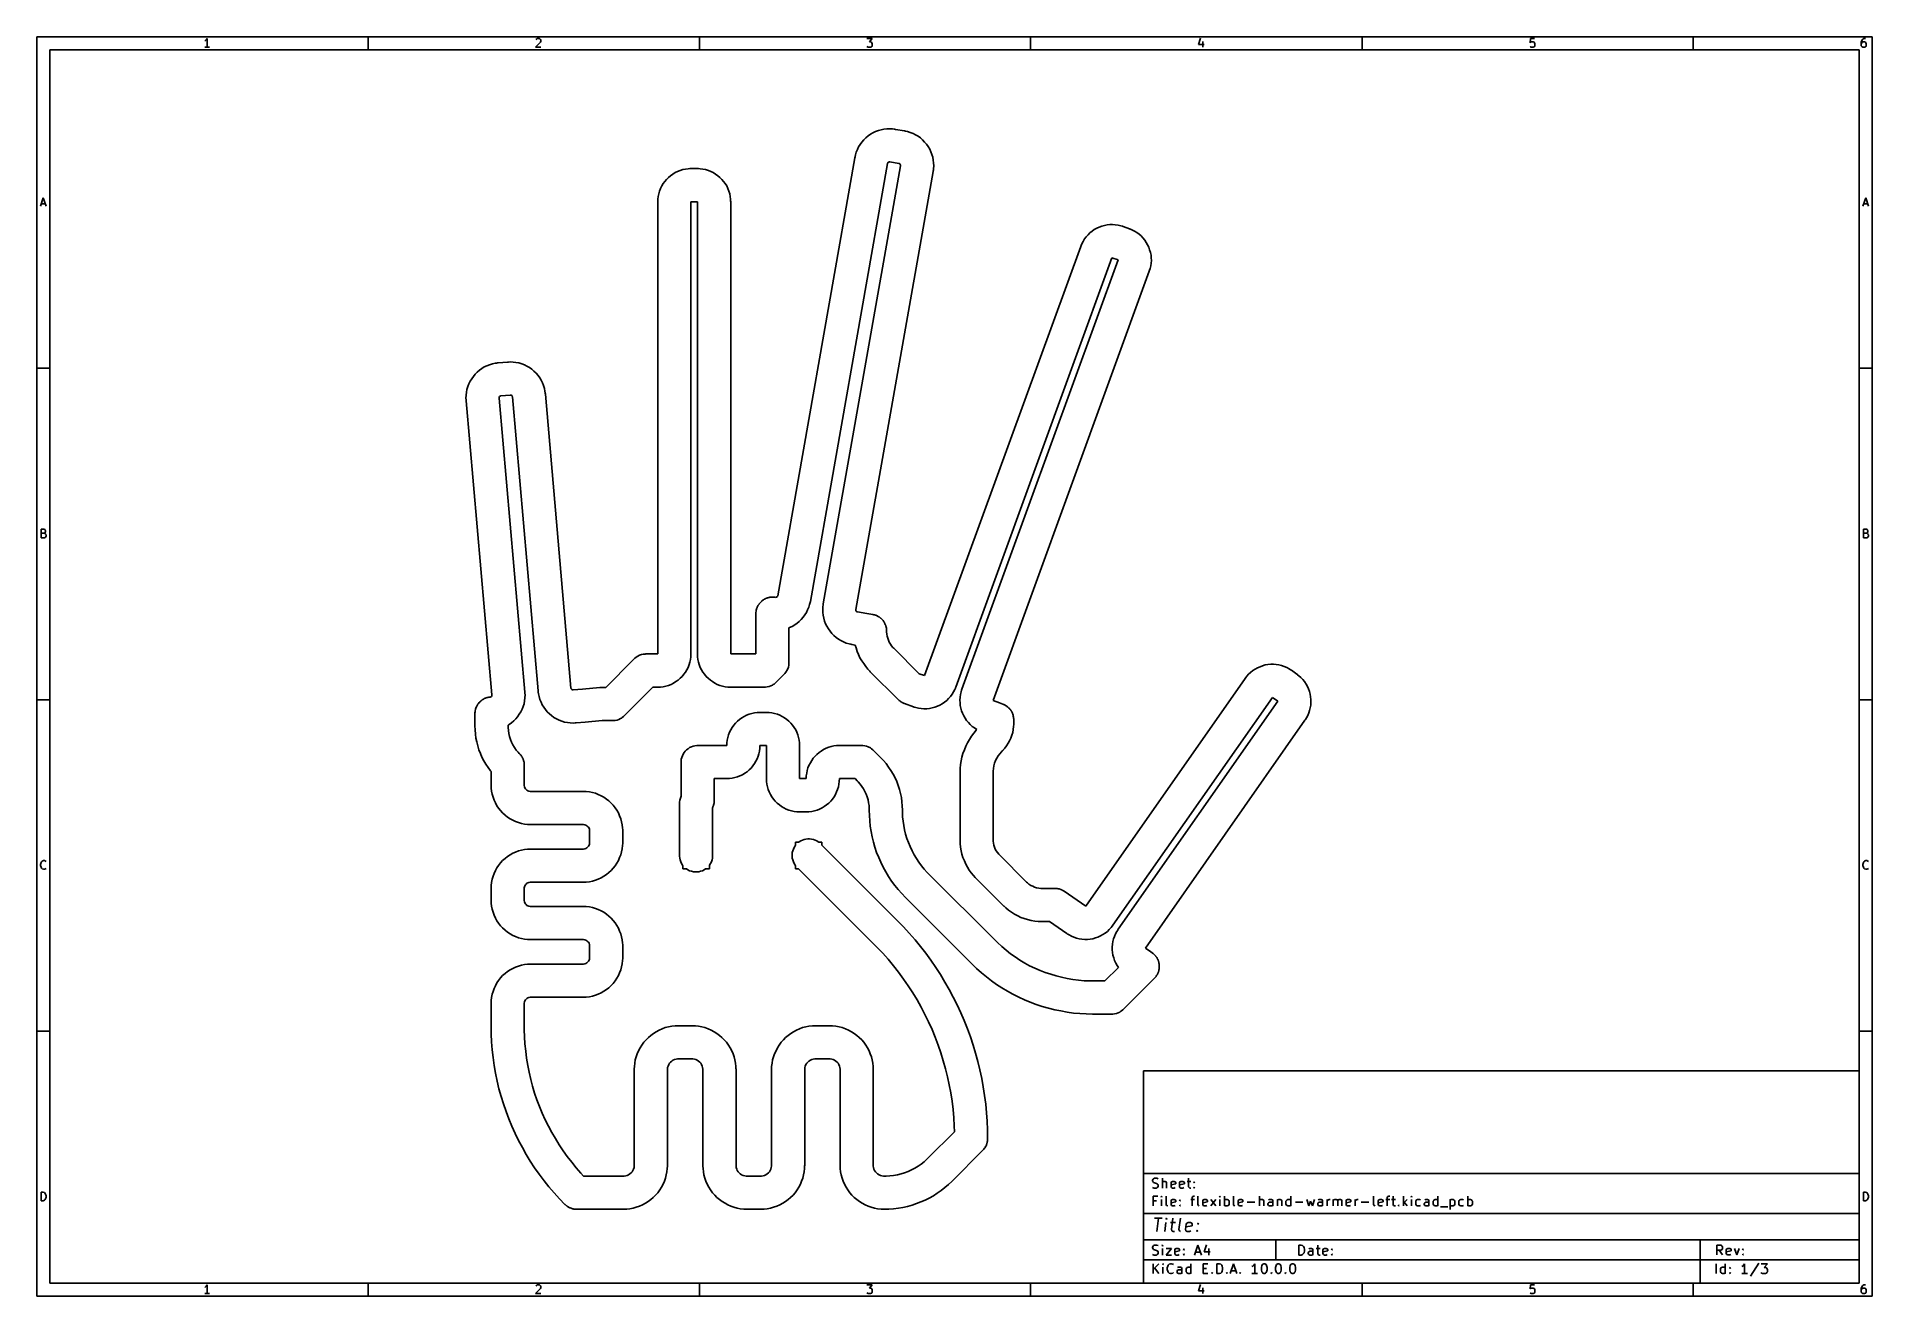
# Model space of a CAD drawing. Header units: inches. Extents: x 0.4 to 11.3, y -7.9 to -0.4.
import ezdxf

# ---------------------------------------------------------------- set-up
doc = ezdxf.new("R2010")
doc.units = ezdxf.units.IN
doc.header["$MEASUREMENT"] = 0
doc.layers.add('F.Cu', color=13, linetype='CONTINUOUS', true_color=0xc83434)

msp = doc.modelspace()

# ---------------------------------------------------------------- linework, layer by layer
at = {"layer": 'BLACK', "linetype": 'CONTINUOUS'}
for p, q in [((0.394, -0.394), (11.299, -0.394)), ((0.394, -7.874), (0.394, -0.394)), ((1.396, -0.417), (1.392, -0.42)), ((1.401, -0.413), (1.396, -0.417)), ((1.406, -0.405), (1.401, -0.413)), ((1.406, -0.456), (1.406, -0.405)), ((2.362, -0.472), (2.362, -0.394)), ((3.387, -0.427), (3.358, -0.456)), ((3.36, -0.41), (3.363, -0.408)), ((3.363, -0.408), (3.367, -0.405)), ((3.367, -0.405), (3.38, -0.405)), ((3.38, -0.405), (3.384, -0.408)), ((3.384, -0.408), (3.387, -0.41)), ((3.387, -0.41), (3.389, -0.415)), ((3.389, -0.42), (3.387, -0.427)), ((3.389, -0.415), (3.389, -0.42)), ((4.331, -0.472), (4.331, -0.394)), ((5.326, -0.405), (5.358, -0.405)), ((5.358, -0.405), (5.341, -0.425)), ((5.341, -0.425), (5.348, -0.425)), ((5.348, -0.425), (5.353, -0.427)), ((5.353, -0.427), (5.355, -0.43)), ((5.355, -0.43), (5.358, -0.435)), ((5.358, -0.435), (5.358, -0.447)), ((6.299, -0.472), (6.299, -0.394)), ((7.309, -0.403), (7.297, -0.439)), ((7.321, -0.422), (7.321, -0.456)), ((8.268, -0.472), (8.268, -0.394)), ((9.268, -0.405), (9.266, -0.43)), ((9.266, -0.43), (9.268, -0.427)), ((9.292, -0.405), (9.268, -0.405)), ((9.268, -0.427), (9.273, -0.425)), ((9.273, -0.425), (9.285, -0.425)), ((9.285, -0.425), (9.29, -0.427)), ((9.29, -0.427), (9.292, -0.43)), ((9.292, -0.43), (9.295, -0.435)), ((9.295, -0.435), (9.295, -0.447)), ((10.236, -0.472), (10.236, -0.394)), ((11.237, -0.417), (11.234, -0.427)), ((11.234, -0.427), (11.234, -0.447)), ((11.237, -0.43), (11.234, -0.435)), ((11.241, -0.41), (11.237, -0.417)), ((11.239, -0.427), (11.237, -0.43)), ((11.244, -0.425), (11.239, -0.427)), ((11.244, -0.408), (11.241, -0.41)), ((11.249, -0.405), (11.244, -0.408)), ((11.254, -0.425), (11.244, -0.425)), ((11.258, -0.405), (11.249, -0.405)), ((11.258, -0.427), (11.254, -0.425)), ((11.261, -0.43), (11.258, -0.427)), ((11.263, -0.435), (11.261, -0.43)), ((11.263, -0.447), (11.263, -0.435)), ((11.299, -0.394), (11.299, -7.874)), ((0.472, -0.472), (11.221, -0.472)), ((0.472, -7.796), (0.472, -0.472)), ((1.421, -0.456), (1.392, -0.456)), ((3.358, -0.456), (3.389, -0.456)), ((5.329, -0.454), (5.326, -0.452)), ((5.333, -0.456), (5.329, -0.454)), ((5.348, -0.456), (5.333, -0.456)), ((5.353, -0.454), (5.348, -0.456)), ((5.355, -0.452), (5.353, -0.454)), ((5.358, -0.447), (5.355, -0.452)), ((7.297, -0.439), (7.329, -0.439)), ((9.268, -0.454), (9.266, -0.452)), ((9.273, -0.456), (9.268, -0.454)), ((9.285, -0.456), (9.273, -0.456)), ((9.29, -0.454), (9.285, -0.456)), ((9.292, -0.452), (9.29, -0.454)), ((9.295, -0.447), (9.292, -0.452)), ((11.221, -0.472), (11.221, -7.796)), ((11.234, -0.447), (11.237, -0.452)), ((11.237, -0.452), (11.239, -0.454)), ((11.239, -0.454), (11.244, -0.456)), ((11.244, -0.456), (11.254, -0.456)), ((11.254, -0.456), (11.258, -0.454)), ((11.258, -0.454), (11.261, -0.452)), ((11.261, -0.452), (11.263, -0.447)), ((0.416, -1.401), (0.433, -1.35)), ((0.421, -1.387), (0.445, -1.387)), ((0.433, -1.35), (0.45, -1.401)), ((11.243, -1.401), (11.26, -1.35)), ((11.248, -1.387), (11.272, -1.387)), ((11.26, -1.35), (11.277, -1.401)), ((0.394, -2.362), (0.472, -2.362)), ((11.299, -2.362), (11.221, -2.362)), ((0.42, -3.37), (0.42, -3.319)), ((0.42, -3.319), (0.437, -3.319)), ((0.437, -3.343), (0.42, -3.343)), ((0.439, -3.37), (0.42, -3.37)), ((0.437, -3.319), (0.442, -3.321)), ((0.442, -3.341), (0.437, -3.343)), ((0.437, -3.343), (0.444, -3.345)), ((0.444, -3.367), (0.439, -3.37)), ((0.442, -3.321), (0.444, -3.324)), ((0.444, -3.338), (0.442, -3.341)), ((0.444, -3.324), (0.446, -3.328)), ((0.446, -3.333), (0.444, -3.338)), ((0.444, -3.345), (0.446, -3.348)), ((0.446, -3.365), (0.444, -3.367)), ((0.446, -3.328), (0.446, -3.333)), ((0.446, -3.348), (0.449, -3.353)), ((0.449, -3.36), (0.446, -3.365)), ((0.449, -3.353), (0.449, -3.36)), ((11.247, -3.37), (11.247, -3.319)), ((11.247, -3.319), (11.264, -3.319)), ((11.264, -3.343), (11.247, -3.343)), ((11.266, -3.37), (11.247, -3.37)), ((11.264, -3.319), (11.268, -3.321)), ((11.268, -3.341), (11.264, -3.343)), ((11.264, -3.343), (11.271, -3.345)), ((11.271, -3.367), (11.266, -3.37)), ((11.268, -3.321), (11.271, -3.324)), ((11.271, -3.338), (11.268, -3.341)), ((11.271, -3.324), (11.273, -3.328)), ((11.273, -3.333), (11.271, -3.338)), ((11.271, -3.345), (11.273, -3.348)), ((11.273, -3.365), (11.271, -3.367)), ((11.273, -3.328), (11.273, -3.333)), ((11.273, -3.348), (11.276, -3.353)), ((11.276, -3.36), (11.273, -3.365)), ((11.276, -3.353), (11.276, -3.36)), ((0.394, -4.331), (0.472, -4.331)), ((11.299, -4.331), (11.221, -4.331)), ((0.417, -5.309), (0.42, -5.299)), ((0.417, -5.316), (0.417, -5.309)), ((0.42, -5.326), (0.417, -5.316)), ((0.42, -5.299), (0.422, -5.294)), ((0.422, -5.331), (0.42, -5.326)), ((0.422, -5.294), (0.427, -5.29)), ((0.427, -5.336), (0.422, -5.331)), ((0.427, -5.29), (0.434, -5.287)), ((0.434, -5.338), (0.427, -5.336)), ((0.434, -5.287), (0.439, -5.287)), ((0.439, -5.338), (0.434, -5.338)), ((0.439, -5.287), (0.446, -5.29)), ((0.446, -5.336), (0.439, -5.338)), ((0.446, -5.29), (0.449, -5.292)), ((0.449, -5.333), (0.446, -5.336)), ((11.244, -5.309), (11.247, -5.299)), ((11.244, -5.316), (11.244, -5.309)), ((11.247, -5.326), (11.244, -5.316)), ((11.247, -5.299), (11.249, -5.294)), ((11.249, -5.331), (11.247, -5.326)), ((11.249, -5.294), (11.254, -5.29)), ((11.254, -5.336), (11.249, -5.331)), ((11.254, -5.29), (11.261, -5.287)), ((11.261, -5.338), (11.254, -5.336)), ((11.261, -5.287), (11.266, -5.287)), ((11.266, -5.338), (11.261, -5.338)), ((11.266, -5.287), (11.273, -5.29)), ((11.273, -5.336), (11.266, -5.338)), ((11.273, -5.29), (11.276, -5.292)), ((11.276, -5.333), (11.273, -5.336)), ((0.394, -6.299), (0.472, -6.299)), ((11.299, -6.299), (11.221, -6.299)), ((6.969, -6.536), (11.221, -6.536)), ((6.969, -7.796), (6.969, -6.536)), ((11.221, -6.536), (11.221, -7.796)), ((6.969, -7.146), (11.221, -7.146)), ((7.023, -7.184), (7.026, -7.179)), ((7.023, -7.19), (7.023, -7.184)), ((7.026, -7.195), (7.023, -7.19)), ((7.026, -7.179), (7.029, -7.176)), ((7.029, -7.198), (7.026, -7.195)), ((7.029, -7.176), (7.034, -7.173)), ((7.034, -7.173), (7.048, -7.173)), ((7.048, -7.173), (7.057, -7.176)), ((7.082, -7.232), (7.082, -7.173)), ((7.085, -7.195), (7.082, -7.198)), ((7.091, -7.193), (7.085, -7.195)), ((7.099, -7.193), (7.091, -7.193)), ((7.105, -7.195), (7.099, -7.193)), ((7.107, -7.201), (7.105, -7.195)), ((7.133, -7.201), (7.136, -7.195)), ((7.136, -7.195), (7.141, -7.193)), ((7.141, -7.193), (7.152, -7.193)), ((7.152, -7.193), (7.158, -7.195)), ((7.158, -7.195), (7.161, -7.201)), ((7.183, -7.201), (7.186, -7.195)), ((7.186, -7.195), (7.192, -7.193)), ((7.192, -7.193), (7.203, -7.193)), ((7.203, -7.193), (7.209, -7.195)), ((7.209, -7.195), (7.212, -7.201)), ((7.228, -7.193), (7.251, -7.193)), ((7.237, -7.173), (7.237, -7.224)), ((7.268, -7.198), (7.271, -7.195)), ((7.271, -7.195), (7.273, -7.198)), ((7.271, -7.195), (7.271, -7.201)), ((0.42, -7.307), (0.42, -7.256)), ((0.42, -7.256), (0.432, -7.256)), ((0.432, -7.256), (0.439, -7.258)), ((0.439, -7.304), (0.432, -7.307)), ((0.439, -7.258), (0.444, -7.263)), ((0.444, -7.3), (0.439, -7.304)), ((0.444, -7.263), (0.446, -7.268)), ((0.446, -7.295), (0.444, -7.3)), ((0.446, -7.268), (0.449, -7.278)), ((0.449, -7.285), (0.446, -7.295)), ((0.449, -7.278), (0.449, -7.285)), ((7.023, -7.229), (7.032, -7.232)), ((7.026, -7.338), (7.026, -7.279)), ((7.026, -7.279), (7.054, -7.279)), ((7.034, -7.201), (7.029, -7.198)), ((7.032, -7.232), (7.046, -7.232)), ((7.046, -7.204), (7.034, -7.201)), ((7.051, -7.207), (7.046, -7.204)), ((7.046, -7.232), (7.051, -7.229)), ((7.054, -7.21), (7.051, -7.207)), ((7.051, -7.229), (7.054, -7.226)), ((7.057, -7.215), (7.054, -7.21)), ((7.054, -7.226), (7.057, -7.221)), ((7.057, -7.221), (7.057, -7.215)), ((7.077, -7.279), (7.074, -7.282)), ((7.074, -7.282), (7.077, -7.285)), ((7.079, -7.282), (7.077, -7.279)), ((7.077, -7.279), (7.077, -7.285)), ((7.077, -7.285), (7.079, -7.282)), ((7.077, -7.338), (7.077, -7.299)), ((7.105, -7.33), (7.105, -7.279)), ((7.107, -7.232), (7.107, -7.201)), ((7.133, -7.224), (7.133, -7.201)), ((7.161, -7.207), (7.133, -7.212)), ((7.136, -7.229), (7.133, -7.224)), ((7.133, -7.307), (7.136, -7.302)), ((7.141, -7.232), (7.136, -7.229)), ((7.136, -7.302), (7.141, -7.299)), ((7.152, -7.232), (7.141, -7.232)), ((7.141, -7.299), (7.152, -7.299)), ((7.158, -7.229), (7.152, -7.232)), ((7.152, -7.299), (7.158, -7.302)), ((7.158, -7.302), (7.161, -7.307)), ((7.161, -7.201), (7.161, -7.207)), ((7.183, -7.224), (7.183, -7.201)), ((7.212, -7.207), (7.183, -7.212)), ((7.186, -7.229), (7.183, -7.224)), ((7.183, -7.305), (7.186, -7.302)), ((7.186, -7.307), (7.183, -7.305)), ((7.192, -7.232), (7.186, -7.229)), ((7.186, -7.302), (7.189, -7.305)), ((7.186, -7.302), (7.186, -7.307)), ((7.189, -7.305), (7.186, -7.307)), ((7.203, -7.232), (7.192, -7.232)), ((7.209, -7.229), (7.203, -7.232)), ((7.212, -7.201), (7.212, -7.207)), ((7.237, -7.224), (7.24, -7.229)), ((7.24, -7.229), (7.245, -7.232)), ((7.245, -7.232), (7.251, -7.232)), ((7.251, -7.299), (7.273, -7.299)), ((7.259, -7.288), (7.262, -7.282)), ((7.259, -7.338), (7.259, -7.288)), ((7.262, -7.282), (7.268, -7.279)), ((7.271, -7.201), (7.268, -7.198)), ((7.268, -7.229), (7.271, -7.226)), ((7.271, -7.232), (7.268, -7.229)), ((7.268, -7.279), (7.273, -7.279)), ((7.273, -7.198), (7.271, -7.201)), ((7.271, -7.226), (7.273, -7.229)), ((7.271, -7.226), (7.271, -7.232)), ((7.273, -7.229), (7.271, -7.232)), ((7.293, -7.33), (7.293, -7.279)), ((7.321, -7.307), (7.324, -7.302)), ((7.324, -7.302), (7.33, -7.299)), ((7.33, -7.299), (7.341, -7.299)), ((7.341, -7.299), (7.346, -7.302)), ((7.346, -7.302), (7.349, -7.307)), ((7.369, -7.338), (7.4, -7.299)), ((7.369, -7.299), (7.4, -7.338)), ((7.422, -7.279), (7.42, -7.282)), ((7.42, -7.282), (7.422, -7.285)), ((7.425, -7.282), (7.422, -7.279)), ((7.422, -7.279), (7.422, -7.285)), ((7.422, -7.285), (7.425, -7.282)), ((7.422, -7.338), (7.422, -7.299)), ((7.451, -7.338), (7.451, -7.279)), ((7.451, -7.302), (7.456, -7.299)), ((7.456, -7.299), (7.467, -7.299)), ((7.467, -7.299), (7.473, -7.302)), ((7.473, -7.302), (7.476, -7.305)), ((7.476, -7.305), (7.479, -7.31)), ((7.504, -7.33), (7.504, -7.279)), ((7.532, -7.307), (7.535, -7.302)), ((7.535, -7.302), (7.541, -7.299)), ((7.541, -7.299), (7.552, -7.299)), ((7.552, -7.299), (7.557, -7.302)), ((7.557, -7.302), (7.56, -7.307)), ((7.659, -7.338), (7.659, -7.279)), ((7.661, -7.302), (7.659, -7.305)), ((7.667, -7.299), (7.661, -7.302)), ((7.676, -7.299), (7.667, -7.299)), ((7.681, -7.302), (7.676, -7.299)), ((7.684, -7.307), (7.681, -7.302)), ((7.718, -7.299), (7.712, -7.302)), ((7.729, -7.299), (7.718, -7.299)), ((7.735, -7.302), (7.729, -7.299)), ((7.737, -7.307), (7.735, -7.302)), ((7.766, -7.299), (7.766, -7.338)), ((7.766, -7.305), (7.768, -7.302)), ((7.768, -7.302), (7.774, -7.299)), ((7.774, -7.299), (7.782, -7.299)), ((7.782, -7.299), (7.788, -7.302)), ((7.788, -7.302), (7.791, -7.307)), ((7.816, -7.31), (7.819, -7.305)), ((7.819, -7.305), (7.822, -7.302)), ((7.822, -7.302), (7.827, -7.299)), ((7.827, -7.299), (7.839, -7.299)), ((7.839, -7.299), (7.844, -7.302)), ((7.844, -7.338), (7.844, -7.279)), ((7.94, -7.299), (7.951, -7.338)), ((7.974, -7.338), (7.985, -7.299)), ((8.013, -7.299), (8.007, -7.302)), ((8.024, -7.299), (8.013, -7.299)), ((8.03, -7.302), (8.024, -7.299)), ((8.033, -7.307), (8.03, -7.302)), ((8.061, -7.338), (8.061, -7.299)), ((8.061, -7.31), (8.064, -7.305)), ((8.064, -7.305), (8.066, -7.302)), ((8.066, -7.302), (8.072, -7.299)), ((8.072, -7.299), (8.078, -7.299)), ((8.097, -7.338), (8.097, -7.299)), ((8.097, -7.305), (8.1, -7.302)), ((8.1, -7.302), (8.106, -7.299)), ((8.106, -7.299), (8.114, -7.299)), ((8.114, -7.299), (8.12, -7.302)), ((8.12, -7.302), (8.123, -7.307)), ((8.123, -7.307), (8.125, -7.302)), ((8.125, -7.302), (8.131, -7.299)), ((8.131, -7.299), (8.14, -7.299)), ((8.14, -7.299), (8.145, -7.302)), ((8.145, -7.302), (8.148, -7.307)), ((8.173, -7.307), (8.176, -7.302)), ((8.176, -7.302), (8.182, -7.299)), ((8.182, -7.299), (8.193, -7.299)), ((8.193, -7.299), (8.199, -7.302)), ((8.199, -7.302), (8.201, -7.307)), ((8.227, -7.338), (8.227, -7.299)), ((8.227, -7.31), (8.23, -7.305)), ((8.23, -7.305), (8.232, -7.302)), ((8.232, -7.302), (8.238, -7.299)), ((8.238, -7.299), (8.244, -7.299)), ((8.336, -7.33), (8.336, -7.279)), ((8.364, -7.307), (8.367, -7.302)), ((8.367, -7.302), (8.373, -7.299)), ((8.373, -7.299), (8.384, -7.299)), ((8.384, -7.299), (8.39, -7.302)), ((8.39, -7.302), (8.393, -7.307)), ((8.409, -7.299), (8.432, -7.299)), ((8.418, -7.288), (8.421, -7.282)), ((8.418, -7.338), (8.418, -7.288)), ((8.421, -7.282), (8.426, -7.279)), ((8.426, -7.279), (8.432, -7.279)), ((8.443, -7.299), (8.466, -7.299)), ((8.452, -7.279), (8.452, -7.33)), ((8.514, -7.338), (8.514, -7.279)), ((8.536, -7.299), (8.514, -7.321)), ((8.561, -7.279), (8.559, -7.282)), ((8.559, -7.282), (8.561, -7.285)), ((8.564, -7.282), (8.561, -7.279)), ((8.561, -7.279), (8.561, -7.285)), ((8.561, -7.285), (8.564, -7.282)), ((8.561, -7.338), (8.561, -7.299)), ((8.587, -7.31), (8.589, -7.305)), ((8.589, -7.305), (8.592, -7.302)), ((8.592, -7.302), (8.598, -7.299)), ((8.598, -7.299), (8.609, -7.299)), ((8.609, -7.299), (8.615, -7.302)), ((8.646, -7.299), (8.64, -7.302)), ((8.657, -7.299), (8.646, -7.299)), ((8.663, -7.302), (8.657, -7.299)), ((8.665, -7.307), (8.663, -7.302)), ((8.691, -7.31), (8.694, -7.305)), ((8.694, -7.305), (8.696, -7.302)), ((8.696, -7.302), (8.702, -7.299)), ((8.702, -7.299), (8.713, -7.299)), ((8.713, -7.299), (8.719, -7.302)), ((8.719, -7.338), (8.719, -7.279)), ((8.792, -7.299), (8.792, -7.358)), ((8.792, -7.302), (8.798, -7.299)), ((8.798, -7.299), (8.809, -7.299)), ((8.809, -7.299), (8.814, -7.302)), ((8.814, -7.302), (8.817, -7.305)), ((8.817, -7.305), (8.82, -7.31)), ((8.843, -7.31), (8.845, -7.305)), ((8.845, -7.305), (8.848, -7.302)), ((8.848, -7.302), (8.854, -7.299)), ((8.854, -7.299), (8.865, -7.299)), ((8.865, -7.299), (8.871, -7.302)), ((8.896, -7.338), (8.896, -7.279)), ((8.896, -7.302), (8.902, -7.299)), ((8.902, -7.299), (8.913, -7.299)), ((8.913, -7.299), (8.918, -7.302)), ((8.918, -7.302), (8.921, -7.305)), ((8.921, -7.305), (8.924, -7.31)), ((11.247, -7.307), (11.247, -7.256)), ((11.247, -7.256), (11.259, -7.256)), ((11.259, -7.256), (11.266, -7.258)), ((11.266, -7.304), (11.259, -7.307)), ((11.266, -7.258), (11.271, -7.263)), ((11.271, -7.3), (11.266, -7.304)), ((11.271, -7.263), (11.273, -7.268)), ((11.273, -7.295), (11.271, -7.3)), ((11.273, -7.268), (11.276, -7.278)), ((11.276, -7.285), (11.273, -7.295)), ((11.276, -7.278), (11.276, -7.285)), ((0.432, -7.307), (0.42, -7.307)), ((6.969, -7.382), (11.221, -7.382)), ((7.046, -7.307), (7.026, -7.307)), ((7.035, -7.41), (7.08, -7.41)), ((7.048, -7.489), (7.058, -7.41)), ((7.106, -7.41), (7.102, -7.414)), ((7.102, -7.414), (7.105, -7.417)), ((7.107, -7.336), (7.105, -7.33)), ((7.106, -7.41), (7.105, -7.417)), ((7.105, -7.417), (7.11, -7.414)), ((7.11, -7.414), (7.106, -7.41)), ((7.113, -7.338), (7.107, -7.336)), ((7.133, -7.33), (7.133, -7.307)), ((7.161, -7.313), (7.133, -7.319)), ((7.136, -7.336), (7.133, -7.33)), ((7.144, -7.41), (7.135, -7.477)), ((7.141, -7.338), (7.136, -7.336)), ((7.152, -7.338), (7.141, -7.338)), ((7.158, -7.336), (7.152, -7.338)), ((7.161, -7.307), (7.161, -7.313)), ((7.18, -7.477), (7.189, -7.41)), ((7.183, -7.336), (7.186, -7.333)), ((7.186, -7.338), (7.183, -7.336)), ((7.186, -7.333), (7.189, -7.336)), ((7.186, -7.333), (7.186, -7.338)), ((7.189, -7.336), (7.186, -7.338)), ((7.296, -7.336), (7.293, -7.33)), ((7.301, -7.338), (7.296, -7.336)), ((7.321, -7.33), (7.321, -7.307)), ((7.349, -7.313), (7.321, -7.319)), ((7.324, -7.336), (7.321, -7.33)), ((7.33, -7.338), (7.324, -7.336)), ((7.341, -7.338), (7.33, -7.338)), ((7.346, -7.336), (7.341, -7.338)), ((7.349, -7.307), (7.349, -7.313)), ((7.456, -7.338), (7.451, -7.336)), ((7.467, -7.338), (7.456, -7.338)), ((7.473, -7.336), (7.467, -7.338)), ((7.476, -7.333), (7.473, -7.336)), ((7.479, -7.327), (7.476, -7.333)), ((7.479, -7.31), (7.479, -7.327)), ((7.507, -7.336), (7.504, -7.33)), ((7.512, -7.338), (7.507, -7.336)), ((7.532, -7.33), (7.532, -7.307)), ((7.56, -7.313), (7.532, -7.319)), ((7.535, -7.336), (7.532, -7.33)), ((7.541, -7.338), (7.535, -7.336)), ((7.552, -7.338), (7.541, -7.338)), ((7.557, -7.336), (7.552, -7.338)), ((7.56, -7.307), (7.56, -7.313)), ((7.586, -7.316), (7.631, -7.316)), ((7.684, -7.338), (7.684, -7.307)), ((7.709, -7.324), (7.712, -7.319)), ((7.709, -7.33), (7.709, -7.324)), ((7.712, -7.336), (7.709, -7.33)), ((7.712, -7.319), (7.718, -7.316)), ((7.718, -7.338), (7.712, -7.336)), ((7.718, -7.316), (7.732, -7.316)), ((7.732, -7.338), (7.718, -7.338)), ((7.732, -7.316), (7.737, -7.313)), ((7.737, -7.336), (7.732, -7.338)), ((7.737, -7.338), (7.737, -7.307)), ((7.791, -7.307), (7.791, -7.338)), ((7.816, -7.327), (7.816, -7.31)), ((7.819, -7.333), (7.816, -7.327)), ((7.822, -7.336), (7.819, -7.333)), ((7.827, -7.338), (7.822, -7.336)), ((7.839, -7.338), (7.827, -7.338)), ((7.844, -7.336), (7.839, -7.338)), ((7.872, -7.316), (7.917, -7.316)), ((7.951, -7.338), (7.962, -7.31)), ((7.962, -7.31), (7.974, -7.338)), ((8.005, -7.324), (8.007, -7.319)), ((8.005, -7.33), (8.005, -7.324)), ((8.007, -7.336), (8.005, -7.33)), ((8.007, -7.319), (8.013, -7.316)), ((8.013, -7.338), (8.007, -7.336)), ((8.013, -7.316), (8.027, -7.316)), ((8.027, -7.338), (8.013, -7.338)), ((8.027, -7.316), (8.033, -7.313)), ((8.033, -7.336), (8.027, -7.338)), ((8.033, -7.338), (8.033, -7.307)), ((8.123, -7.307), (8.123, -7.338)), ((8.148, -7.307), (8.148, -7.338)), ((8.173, -7.33), (8.173, -7.307)), ((8.201, -7.313), (8.173, -7.319)), ((8.176, -7.336), (8.173, -7.33)), ((8.182, -7.338), (8.176, -7.336)), ((8.193, -7.338), (8.182, -7.338)), ((8.199, -7.336), (8.193, -7.338)), ((8.201, -7.307), (8.201, -7.313)), ((8.263, -7.316), (8.308, -7.316)), ((8.339, -7.336), (8.336, -7.33)), ((8.345, -7.338), (8.339, -7.336)), ((8.364, -7.33), (8.364, -7.307)), ((8.393, -7.313), (8.364, -7.319)), ((8.367, -7.336), (8.364, -7.33)), ((8.373, -7.338), (8.367, -7.336)), ((8.384, -7.338), (8.373, -7.338)), ((8.39, -7.336), (8.384, -7.338)), ((8.393, -7.307), (8.393, -7.313)), ((8.452, -7.33), (8.454, -7.336)), ((8.454, -7.336), (8.46, -7.338)), ((8.46, -7.338), (8.466, -7.338)), ((8.483, -7.336), (8.485, -7.333)), ((8.485, -7.338), (8.483, -7.336)), ((8.485, -7.333), (8.488, -7.336)), ((8.485, -7.333), (8.485, -7.338)), ((8.488, -7.336), (8.485, -7.338)), ((8.519, -7.316), (8.536, -7.338)), ((8.587, -7.327), (8.587, -7.31)), ((8.589, -7.333), (8.587, -7.327)), ((8.592, -7.336), (8.589, -7.333)), ((8.598, -7.338), (8.592, -7.336)), ((8.609, -7.338), (8.598, -7.338)), ((8.615, -7.336), (8.609, -7.338)), ((8.637, -7.324), (8.64, -7.319)), ((8.637, -7.33), (8.637, -7.324)), ((8.64, -7.336), (8.637, -7.33)), ((8.64, -7.319), (8.646, -7.316)), ((8.646, -7.338), (8.64, -7.336)), ((8.646, -7.316), (8.66, -7.316)), ((8.66, -7.338), (8.646, -7.338)), ((8.66, -7.316), (8.665, -7.313)), ((8.665, -7.336), (8.66, -7.338)), ((8.665, -7.338), (8.665, -7.307)), ((8.691, -7.327), (8.691, -7.31)), ((8.694, -7.333), (8.691, -7.327)), ((8.696, -7.336), (8.694, -7.333)), ((8.702, -7.338), (8.696, -7.336)), ((8.713, -7.338), (8.702, -7.338)), ((8.719, -7.336), (8.713, -7.338)), ((8.733, -7.344), (8.778, -7.344)), ((8.798, -7.338), (8.792, -7.336)), ((8.809, -7.338), (8.798, -7.338)), ((8.814, -7.336), (8.809, -7.338)), ((8.817, -7.333), (8.814, -7.336)), ((8.82, -7.327), (8.817, -7.333)), ((8.82, -7.31), (8.82, -7.327)), ((8.843, -7.327), (8.843, -7.31)), ((8.845, -7.333), (8.843, -7.327)), ((8.848, -7.336), (8.845, -7.333)), ((8.854, -7.338), (8.848, -7.336)), ((8.865, -7.338), (8.854, -7.338)), ((8.871, -7.336), (8.865, -7.338)), ((8.902, -7.338), (8.896, -7.336)), ((8.913, -7.338), (8.902, -7.338)), ((8.918, -7.336), (8.913, -7.338)), ((8.921, -7.333), (8.918, -7.336)), ((8.924, -7.327), (8.921, -7.333)), ((8.924, -7.31), (8.924, -7.327)), ((11.259, -7.307), (11.247, -7.307)), ((7.097, -7.489), (7.103, -7.436)), ((7.129, -7.436), (7.159, -7.436)), ((7.135, -7.477), (7.138, -7.485)), ((7.138, -7.485), (7.145, -7.489)), ((7.145, -7.489), (7.153, -7.489)), ((7.183, -7.485), (7.18, -7.477)), ((7.19, -7.489), (7.183, -7.485)), ((7.218, -7.477), (7.222, -7.447)), ((7.221, -7.485), (7.218, -7.477)), ((7.258, -7.455), (7.22, -7.462)), ((7.228, -7.489), (7.221, -7.485)), ((7.222, -7.447), (7.226, -7.44)), ((7.226, -7.44), (7.234, -7.436)), ((7.243, -7.489), (7.228, -7.489)), ((7.234, -7.436), (7.249, -7.436)), ((7.251, -7.485), (7.243, -7.489)), ((7.249, -7.436), (7.256, -7.44)), ((7.256, -7.44), (7.259, -7.447)), ((7.259, -7.447), (7.258, -7.455)), ((7.285, -7.485), (7.289, -7.481)), ((7.288, -7.489), (7.285, -7.485)), ((7.289, -7.481), (7.288, -7.489)), ((7.292, -7.485), (7.288, -7.489)), ((7.289, -7.481), (7.292, -7.485)), ((7.29, -7.444), (7.294, -7.44)), ((7.293, -7.447), (7.29, -7.444)), ((7.294, -7.44), (7.293, -7.447)), ((7.297, -7.444), (7.293, -7.447)), ((7.294, -7.44), (7.297, -7.444)), ((6.969, -7.54), (11.221, -7.54)), ((7.023, -7.582), (7.026, -7.576)), ((7.023, -7.587), (7.023, -7.582)), ((7.026, -7.593), (7.023, -7.587)), ((7.023, -7.627), (7.032, -7.63)), ((7.026, -7.576), (7.029, -7.573)), ((7.029, -7.596), (7.026, -7.593)), ((7.029, -7.573), (7.034, -7.571)), ((7.034, -7.599), (7.029, -7.596)), ((7.032, -7.63), (7.046, -7.63)), ((7.034, -7.571), (7.048, -7.571)), ((7.046, -7.602), (7.034, -7.599)), ((7.051, -7.604), (7.046, -7.602)), ((7.046, -7.63), (7.051, -7.627)), ((7.048, -7.571), (7.057, -7.573)), ((7.054, -7.607), (7.051, -7.604)), ((7.051, -7.627), (7.054, -7.624)), ((7.057, -7.613), (7.054, -7.607)), ((7.054, -7.624), (7.057, -7.618)), ((7.057, -7.618), (7.057, -7.613)), ((7.082, -7.571), (7.079, -7.573)), ((7.079, -7.573), (7.082, -7.576)), ((7.085, -7.573), (7.082, -7.571)), ((7.082, -7.571), (7.082, -7.576)), ((7.082, -7.576), (7.085, -7.573)), ((7.082, -7.63), (7.082, -7.59)), ((7.105, -7.59), (7.136, -7.59)), ((7.136, -7.59), (7.105, -7.63)), ((7.105, -7.63), (7.136, -7.63)), ((7.155, -7.599), (7.158, -7.593)), ((7.155, -7.621), (7.155, -7.599)), ((7.183, -7.604), (7.155, -7.61)), ((7.158, -7.627), (7.155, -7.621)), ((7.158, -7.593), (7.164, -7.59)), ((7.164, -7.63), (7.158, -7.627)), ((7.164, -7.59), (7.175, -7.59)), ((7.175, -7.63), (7.164, -7.63)), ((7.175, -7.59), (7.181, -7.593)), ((7.181, -7.627), (7.175, -7.63)), ((7.181, -7.593), (7.183, -7.599)), ((7.183, -7.599), (7.183, -7.604)), ((7.206, -7.596), (7.209, -7.593)), ((7.209, -7.599), (7.206, -7.596)), ((7.206, -7.627), (7.209, -7.624)), ((7.209, -7.63), (7.206, -7.627)), ((7.209, -7.593), (7.212, -7.596)), ((7.209, -7.593), (7.209, -7.599)), ((7.212, -7.596), (7.209, -7.599)), ((7.209, -7.624), (7.212, -7.627)), ((7.209, -7.624), (7.209, -7.63)), ((7.212, -7.627), (7.209, -7.63)), ((7.273, -7.63), (7.293, -7.571)), ((7.279, -7.613), (7.307, -7.613)), ((7.293, -7.571), (7.313, -7.63)), ((7.344, -7.568), (7.33, -7.61)), ((7.33, -7.61), (7.366, -7.61)), ((7.358, -7.59), (7.358, -7.63)), ((7.756, -7.54), (7.756, -7.658)), ((7.892, -7.63), (7.892, -7.571)), ((7.892, -7.571), (7.906, -7.571)), ((7.906, -7.63), (7.892, -7.63)), ((7.906, -7.571), (7.915, -7.573)), ((7.915, -7.627), (7.906, -7.63)), ((7.915, -7.573), (7.92, -7.579)), ((7.92, -7.621), (7.915, -7.627)), ((7.92, -7.579), (7.923, -7.585)), ((7.923, -7.616), (7.92, -7.621)), ((7.923, -7.585), (7.926, -7.596)), ((7.926, -7.604), (7.923, -7.616)), ((7.926, -7.596), (7.926, -7.604)), ((7.948, -7.616), (7.951, -7.61)), ((7.948, -7.621), (7.948, -7.616)), ((7.951, -7.627), (7.948, -7.621)), ((7.957, -7.59), (7.951, -7.593)), ((7.951, -7.61), (7.957, -7.607)), ((7.957, -7.63), (7.951, -7.627)), ((7.968, -7.59), (7.957, -7.59)), ((7.957, -7.607), (7.971, -7.607)), ((7.971, -7.63), (7.957, -7.63)), ((7.974, -7.593), (7.968, -7.59)), ((7.971, -7.607), (7.976, -7.604)), ((7.976, -7.627), (7.971, -7.63)), ((7.976, -7.599), (7.974, -7.593)), ((7.976, -7.63), (7.976, -7.599)), ((7.996, -7.59), (8.019, -7.59)), ((8.005, -7.571), (8.005, -7.621)), ((8.005, -7.621), (8.007, -7.627)), ((8.007, -7.627), (8.013, -7.63)), ((8.013, -7.63), (8.019, -7.63)), ((8.035, -7.599), (8.038, -7.593)), ((8.035, -7.621), (8.035, -7.599)), ((8.064, -7.604), (8.035, -7.61)), ((8.038, -7.627), (8.035, -7.621)), ((8.038, -7.593), (8.044, -7.59)), ((8.044, -7.63), (8.038, -7.627)), ((8.044, -7.59), (8.055, -7.59)), ((8.055, -7.63), (8.044, -7.63)), ((8.055, -7.59), (8.061, -7.593)), ((8.061, -7.627), (8.055, -7.63)), ((8.061, -7.593), (8.064, -7.599)), ((8.064, -7.599), (8.064, -7.604)), ((8.086, -7.596), (8.089, -7.593)), ((8.089, -7.599), (8.086, -7.596)), ((8.086, -7.627), (8.089, -7.624)), ((8.089, -7.63), (8.086, -7.627)), ((8.089, -7.593), (8.092, -7.596)), ((8.089, -7.593), (8.089, -7.599)), ((8.092, -7.596), (8.089, -7.599)), ((8.089, -7.624), (8.092, -7.627)), ((8.089, -7.624), (8.089, -7.63)), ((8.092, -7.627), (8.089, -7.63)), ((10.276, -7.54), (10.276, -7.796)), ((10.376, -7.629), (10.376, -7.57)), ((10.376, -7.57), (10.399, -7.57)), ((10.399, -7.601), (10.376, -7.601)), ((10.41, -7.629), (10.39, -7.601)), ((10.399, -7.57), (10.404, -7.573)), ((10.404, -7.598), (10.399, -7.601)), ((10.404, -7.573), (10.407, -7.576)), ((10.407, -7.596), (10.404, -7.598)), ((10.407, -7.576), (10.41, -7.582)), ((10.41, -7.59), (10.407, -7.596)), ((10.41, -7.582), (10.41, -7.59)), ((10.432, -7.598), (10.435, -7.593)), ((10.432, -7.621), (10.432, -7.598)), ((10.461, -7.604), (10.432, -7.61)), ((10.435, -7.627), (10.432, -7.621)), ((10.435, -7.593), (10.441, -7.59)), ((10.441, -7.629), (10.435, -7.627)), ((10.441, -7.59), (10.452, -7.59)), ((10.452, -7.629), (10.441, -7.629)), ((10.452, -7.59), (10.458, -7.593)), ((10.458, -7.627), (10.452, -7.629)), ((10.458, -7.593), (10.461, -7.598)), ((10.461, -7.598), (10.461, -7.604)), ((10.48, -7.59), (10.494, -7.629)), ((10.494, -7.629), (10.508, -7.59)), ((10.528, -7.596), (10.531, -7.593)), ((10.531, -7.598), (10.528, -7.596)), ((10.528, -7.627), (10.531, -7.624)), ((10.531, -7.629), (10.528, -7.627)), ((10.531, -7.593), (10.534, -7.596)), ((10.531, -7.593), (10.531, -7.598)), ((10.534, -7.596), (10.531, -7.598)), ((10.531, -7.624), (10.534, -7.627)), ((10.531, -7.624), (10.531, -7.629)), ((10.534, -7.627), (10.531, -7.629)), ((6.969, -7.658), (11.221, -7.658)), ((7.026, -7.74), (7.026, -7.681)), ((7.06, -7.681), (7.026, -7.715)), ((7.06, -7.74), (7.034, -7.706)), ((7.085, -7.681), (7.082, -7.684)), ((7.082, -7.684), (7.085, -7.686)), ((7.088, -7.684), (7.085, -7.681)), ((7.085, -7.681), (7.085, -7.686)), ((7.085, -7.686), (7.088, -7.684)), ((7.085, -7.74), (7.085, -7.701)), ((7.11, -7.706), (7.113, -7.695)), ((7.11, -7.715), (7.11, -7.706)), ((7.113, -7.726), (7.11, -7.715)), ((7.113, -7.695), (7.116, -7.689)), ((7.116, -7.731), (7.113, -7.726)), ((7.116, -7.689), (7.122, -7.684)), ((7.122, -7.737), (7.116, -7.731)), ((7.122, -7.684), (7.13, -7.681)), ((7.13, -7.74), (7.122, -7.737)), ((7.13, -7.681), (7.136, -7.681)), ((7.136, -7.74), (7.13, -7.74)), ((7.136, -7.681), (7.144, -7.684)), ((7.144, -7.737), (7.136, -7.74)), ((7.144, -7.684), (7.147, -7.686)), ((7.147, -7.734), (7.144, -7.737)), ((7.169, -7.726), (7.172, -7.72)), ((7.169, -7.731), (7.169, -7.726)), ((7.172, -7.737), (7.169, -7.731)), ((7.178, -7.701), (7.172, -7.703)), ((7.172, -7.72), (7.178, -7.717)), ((7.178, -7.74), (7.172, -7.737)), ((7.189, -7.701), (7.178, -7.701)), ((7.178, -7.717), (7.192, -7.717)), ((7.192, -7.74), (7.178, -7.74)), ((7.195, -7.703), (7.189, -7.701)), ((7.192, -7.717), (7.197, -7.715)), ((7.197, -7.737), (7.192, -7.74)), ((7.197, -7.709), (7.195, -7.703)), ((7.197, -7.74), (7.197, -7.709)), ((7.223, -7.712), (7.226, -7.706)), ((7.223, -7.729), (7.223, -7.712)), ((7.226, -7.734), (7.223, -7.729)), ((7.226, -7.706), (7.228, -7.703)), ((7.228, -7.737), (7.226, -7.734)), ((7.228, -7.703), (7.234, -7.701)), ((7.234, -7.74), (7.228, -7.737)), ((7.234, -7.701), (7.245, -7.701)), ((7.245, -7.74), (7.234, -7.74)), ((7.245, -7.701), (7.251, -7.703)), ((7.251, -7.737), (7.245, -7.74)), ((7.251, -7.74), (7.251, -7.681)), ((7.324, -7.74), (7.324, -7.681)), ((7.324, -7.681), (7.352, -7.681)), ((7.324, -7.709), (7.344, -7.709)), ((7.352, -7.74), (7.324, -7.74)), ((7.375, -7.737), (7.377, -7.734)), ((7.377, -7.74), (7.375, -7.737)), ((7.377, -7.734), (7.38, -7.737)), ((7.377, -7.734), (7.377, -7.74)), ((7.38, -7.737), (7.377, -7.74)), ((7.406, -7.74), (7.406, -7.681)), ((7.406, -7.681), (7.42, -7.681)), ((7.42, -7.74), (7.406, -7.74)), ((7.42, -7.681), (7.428, -7.684)), ((7.428, -7.737), (7.42, -7.74)), ((7.428, -7.684), (7.434, -7.689)), ((7.434, -7.731), (7.428, -7.737)), ((7.434, -7.689), (7.436, -7.695)), ((7.436, -7.726), (7.434, -7.731)), ((7.436, -7.695), (7.439, -7.706)), ((7.439, -7.715), (7.436, -7.726)), ((7.439, -7.706), (7.439, -7.715)), ((7.462, -7.737), (7.465, -7.734)), ((7.465, -7.74), (7.462, -7.737)), ((7.465, -7.734), (7.467, -7.737)), ((7.465, -7.734), (7.465, -7.74)), ((7.467, -7.737), (7.465, -7.74)), ((7.484, -7.74), (7.504, -7.681)), ((7.49, -7.723), (7.518, -7.723)), ((7.504, -7.681), (7.524, -7.74)), ((7.541, -7.737), (7.543, -7.734)), ((7.543, -7.74), (7.541, -7.737)), ((7.543, -7.734), (7.546, -7.737)), ((7.543, -7.734), (7.543, -7.74)), ((7.546, -7.737), (7.543, -7.74)), ((7.619, -7.695), (7.614, -7.698)), ((7.647, -7.74), (7.614, -7.74)), ((7.625, -7.689), (7.619, -7.695)), ((7.631, -7.681), (7.625, -7.689)), ((7.631, -7.74), (7.631, -7.681)), ((7.67, -7.703), (7.673, -7.692)), ((7.67, -7.717), (7.67, -7.703)), ((7.673, -7.729), (7.67, -7.717)), ((7.673, -7.692), (7.676, -7.686)), ((7.676, -7.734), (7.673, -7.729)), ((7.676, -7.686), (7.678, -7.684)), ((7.678, -7.737), (7.676, -7.734)), ((7.678, -7.684), (7.684, -7.681)), ((7.684, -7.74), (7.678, -7.737)), ((7.684, -7.681), (7.69, -7.681)), ((7.69, -7.74), (7.684, -7.74)), ((7.69, -7.681), (7.695, -7.684)), ((7.695, -7.737), (7.69, -7.74)), ((7.695, -7.684), (7.698, -7.686)), ((7.698, -7.734), (7.695, -7.737)), ((7.698, -7.686), (7.701, -7.692)), ((7.701, -7.729), (7.698, -7.734)), ((7.701, -7.692), (7.704, -7.703)), ((7.704, -7.717), (7.701, -7.729)), ((7.704, -7.703), (7.704, -7.717)), ((7.726, -7.737), (7.729, -7.734)), ((7.729, -7.74), (7.726, -7.737)), ((7.729, -7.734), (7.732, -7.737)), ((7.729, -7.734), (7.729, -7.74)), ((7.732, -7.737), (7.729, -7.74)), ((7.754, -7.703), (7.757, -7.692)), ((7.754, -7.717), (7.754, -7.703)), ((7.757, -7.729), (7.754, -7.717)), ((7.757, -7.692), (7.76, -7.686)), ((7.76, -7.734), (7.757, -7.729)), ((7.76, -7.686), (7.763, -7.684)), ((7.763, -7.737), (7.76, -7.734)), ((7.763, -7.684), (7.768, -7.681)), ((7.768, -7.74), (7.763, -7.737)), ((7.768, -7.681), (7.774, -7.681)), ((7.774, -7.74), (7.768, -7.74)), ((7.774, -7.681), (7.78, -7.684)), ((7.78, -7.737), (7.774, -7.74)), ((7.78, -7.684), (7.782, -7.686)), ((7.782, -7.734), (7.78, -7.737)), ((7.782, -7.686), (7.785, -7.692)), ((7.785, -7.729), (7.782, -7.734)), ((7.785, -7.692), (7.788, -7.703)), ((7.788, -7.717), (7.785, -7.729)), ((7.788, -7.703), (7.788, -7.717)), ((7.81, -7.737), (7.813, -7.734)), ((7.813, -7.74), (7.81, -7.737)), ((7.813, -7.734), (7.816, -7.737)), ((7.813, -7.734), (7.813, -7.74)), ((7.816, -7.737), (7.813, -7.74)), ((7.839, -7.703), (7.841, -7.692)), ((7.839, -7.717), (7.839, -7.703)), ((7.841, -7.729), (7.839, -7.717)), ((7.841, -7.692), (7.844, -7.686)), ((7.844, -7.734), (7.841, -7.729)), ((7.844, -7.686), (7.847, -7.684)), ((7.847, -7.737), (7.844, -7.734)), ((7.847, -7.684), (7.853, -7.681)), ((7.853, -7.74), (7.847, -7.737)), ((7.853, -7.681), (7.858, -7.681)), ((7.858, -7.74), (7.853, -7.74)), ((7.858, -7.681), (7.864, -7.684)), ((7.864, -7.737), (7.858, -7.74)), ((7.864, -7.684), (7.867, -7.686)), ((7.867, -7.734), (7.864, -7.737)), ((7.867, -7.686), (7.87, -7.692)), ((7.87, -7.729), (7.867, -7.734)), ((7.87, -7.692), (7.872, -7.703)), ((7.872, -7.717), (7.87, -7.729)), ((7.872, -7.703), (7.872, -7.717)), ((10.372, -7.74), (10.372, -7.681)), ((10.398, -7.712), (10.4, -7.706)), ((10.398, -7.729), (10.398, -7.712)), ((10.4, -7.734), (10.398, -7.729)), ((10.4, -7.706), (10.403, -7.703)), ((10.403, -7.737), (10.4, -7.734)), ((10.403, -7.703), (10.409, -7.701)), ((10.409, -7.74), (10.403, -7.737)), ((10.409, -7.701), (10.42, -7.701)), ((10.42, -7.74), (10.409, -7.74)), ((10.42, -7.701), (10.426, -7.703)), ((10.426, -7.737), (10.42, -7.74)), ((10.426, -7.74), (10.426, -7.681)), ((10.451, -7.706), (10.454, -7.703)), ((10.454, -7.709), (10.451, -7.706)), ((10.451, -7.737), (10.454, -7.734)), ((10.454, -7.74), (10.451, -7.737)), ((10.454, -7.703), (10.457, -7.706)), ((10.454, -7.703), (10.454, -7.709)), ((10.457, -7.706), (10.454, -7.709)), ((10.454, -7.734), (10.457, -7.737)), ((10.454, -7.734), (10.454, -7.74)), ((10.457, -7.737), (10.454, -7.74)), ((10.53, -7.695), (10.524, -7.698)), ((10.558, -7.74), (10.524, -7.74)), ((10.535, -7.689), (10.53, -7.695)), ((10.541, -7.681), (10.535, -7.689)), ((10.541, -7.74), (10.541, -7.681)), ((10.625, -7.678), (10.575, -7.754)), ((10.64, -7.681), (10.676, -7.681)), ((10.642, -7.737), (10.64, -7.734)), ((10.648, -7.74), (10.642, -7.737)), ((10.665, -7.74), (10.648, -7.74)), ((10.676, -7.681), (10.656, -7.703)), ((10.656, -7.703), (10.665, -7.703)), ((10.665, -7.703), (10.67, -7.706)), ((10.67, -7.737), (10.665, -7.74)), ((10.67, -7.706), (10.673, -7.709)), ((10.673, -7.734), (10.67, -7.737)), ((10.673, -7.709), (10.676, -7.715)), ((10.676, -7.729), (10.673, -7.734)), ((10.676, -7.715), (10.676, -7.729)), ((11.221, -7.796), (0.472, -7.796)), ((1.396, -7.819), (1.392, -7.822)), ((1.401, -7.814), (1.396, -7.819)), ((1.406, -7.807), (1.401, -7.814)), ((1.406, -7.858), (1.406, -7.807)), ((2.362, -7.796), (2.362, -7.874)), ((3.387, -7.829), (3.358, -7.858)), ((3.36, -7.812), (3.363, -7.81)), ((3.363, -7.81), (3.367, -7.807)), ((3.367, -7.807), (3.38, -7.807)), ((3.38, -7.807), (3.384, -7.81)), ((3.384, -7.81), (3.387, -7.812)), ((3.387, -7.812), (3.389, -7.817)), ((3.389, -7.822), (3.387, -7.829)), ((3.389, -7.817), (3.389, -7.822)), ((4.331, -7.796), (4.331, -7.874)), ((5.326, -7.807), (5.358, -7.807)), ((5.358, -7.807), (5.341, -7.827)), ((5.341, -7.827), (5.348, -7.827)), ((5.348, -7.827), (5.353, -7.829)), ((5.353, -7.829), (5.355, -7.831)), ((5.355, -7.831), (5.358, -7.836)), ((5.358, -7.849), (5.355, -7.853)), ((5.358, -7.836), (5.358, -7.849)), ((6.299, -7.796), (6.299, -7.874)), ((11.221, -7.796), (6.969, -7.796)), ((7.309, -7.805), (7.297, -7.841)), ((7.297, -7.841), (7.329, -7.841)), ((7.321, -7.824), (7.321, -7.858)), ((8.268, -7.796), (8.268, -7.874)), ((9.268, -7.807), (9.266, -7.831)), ((9.266, -7.831), (9.268, -7.829)), ((9.292, -7.807), (9.268, -7.807)), ((9.268, -7.829), (9.273, -7.827)), ((9.273, -7.827), (9.285, -7.827)), ((9.285, -7.827), (9.29, -7.829)), ((9.29, -7.829), (9.292, -7.831)), ((9.292, -7.831), (9.295, -7.836)), ((9.295, -7.849), (9.292, -7.853)), ((9.295, -7.836), (9.295, -7.849)), ((10.236, -7.796), (10.236, -7.874)), ((11.237, -7.819), (11.234, -7.829)), ((11.234, -7.829), (11.234, -7.849)), ((11.237, -7.831), (11.234, -7.836)), ((11.234, -7.849), (11.237, -7.853)), ((11.241, -7.812), (11.237, -7.819)), ((11.239, -7.829), (11.237, -7.831)), ((11.244, -7.827), (11.239, -7.829)), ((11.244, -7.81), (11.241, -7.812)), ((11.249, -7.807), (11.244, -7.81)), ((11.254, -7.827), (11.244, -7.827)), ((11.258, -7.807), (11.249, -7.807)), ((11.258, -7.829), (11.254, -7.827)), ((11.261, -7.831), (11.258, -7.829)), ((11.263, -7.836), (11.261, -7.831)), ((11.261, -7.853), (11.263, -7.849)), ((11.263, -7.849), (11.263, -7.836)), ((11.299, -7.874), (0.394, -7.874)), ((1.421, -7.858), (1.392, -7.858)), ((3.358, -7.858), (3.389, -7.858)), ((5.329, -7.856), (5.326, -7.853)), ((5.333, -7.858), (5.329, -7.856)), ((5.348, -7.858), (5.333, -7.858)), ((5.353, -7.856), (5.348, -7.858)), ((5.355, -7.853), (5.353, -7.856)), ((9.268, -7.856), (9.266, -7.853)), ((9.273, -7.858), (9.268, -7.856)), ((9.285, -7.858), (9.273, -7.858)), ((9.29, -7.856), (9.285, -7.858)), ((9.292, -7.853), (9.29, -7.856)), ((11.237, -7.853), (11.239, -7.856)), ((11.239, -7.856), (11.244, -7.858)), ((11.244, -7.858), (11.254, -7.858)), ((11.254, -7.858), (11.258, -7.856)), ((11.258, -7.856), (11.261, -7.853))]:
    msp.add_line(p, q, dxfattribs=at)
at = {"layer": 'F.Cu', "linetype": 'CONTINUOUS'}
for p, q in [((5.333, -0.983), (5.347, -0.973)), ((5.347, -0.973), (5.362, -0.965)), ((5.362, -0.965), (5.378, -0.957)), ((5.378, -0.957), (5.394, -0.951)), ((5.394, -0.951), (5.411, -0.946)), ((5.411, -0.946), (5.427, -0.943)), ((5.427, -0.943), (5.445, -0.941)), ((5.445, -0.941), (5.462, -0.94)), ((5.462, -0.94), (5.479, -0.941)), ((5.479, -0.941), (5.49, -0.943)), ((5.49, -0.943), (5.491, -0.943)), ((5.491, -0.943), (5.496, -0.944)), ((5.496, -0.944), (5.55, -0.953)), ((5.55, -0.953), (5.55, -0.953)), ((5.55, -0.953), (5.55, -0.953)), ((5.55, -0.953), (5.556, -0.954)), ((5.556, -0.954), (5.557, -0.955)), ((5.557, -0.955), (5.567, -0.957)), ((5.567, -0.957), (5.584, -0.962)), ((5.584, -0.962), (5.6, -0.968)), ((5.6, -0.968), (5.615, -0.976)), ((5.615, -0.976), (5.63, -0.985)), ((5.258, -1.096), (5.263, -1.08)), ((5.263, -1.08), (5.27, -1.064)), ((5.27, -1.064), (5.277, -1.048)), ((5.277, -1.048), (5.286, -1.033)), ((5.286, -1.033), (5.296, -1.019)), ((5.296, -1.019), (5.308, -1.006)), ((5.308, -1.006), (5.32, -0.994)), ((5.32, -0.994), (5.333, -0.983)), ((5.63, -0.985), (5.644, -0.995)), ((5.644, -0.995), (5.657, -1.006)), ((5.657, -1.006), (5.669, -1.019)), ((5.669, -1.019), (5.68, -1.032)), ((5.68, -1.032), (5.69, -1.046)), ((5.69, -1.046), (5.699, -1.061)), ((5.699, -1.061), (5.706, -1.077)), ((5.706, -1.077), (5.712, -1.093)), ((4.187, -1.201), (4.201, -1.194)), ((4.201, -1.194), (4.216, -1.188)), ((4.216, -1.188), (4.232, -1.183)), ((4.232, -1.183), (4.248, -1.18)), ((4.248, -1.18), (4.264, -1.178)), ((4.264, -1.178), (4.274, -1.177)), ((4.274, -1.177), (4.275, -1.177)), ((4.275, -1.177), (4.28, -1.177)), ((4.28, -1.177), (4.32, -1.177)), ((4.32, -1.177), (4.325, -1.177)), ((4.325, -1.177), (4.326, -1.177)), ((4.326, -1.177), (4.336, -1.178)), ((4.336, -1.178), (4.352, -1.18)), ((4.352, -1.18), (4.368, -1.183)), ((4.368, -1.183), (4.384, -1.188)), ((4.384, -1.188), (4.399, -1.194)), ((4.399, -1.194), (4.413, -1.201)), ((4.796, -3.714), (5.254, -1.113)), ((5.448, -1.147), (4.99, -3.748)), ((5.067, -3.762), (5.526, -1.161)), ((5.254, -1.113), (5.256, -1.107)), ((5.256, -1.106), (5.258, -1.096)), ((5.256, -1.107), (5.256, -1.106)), ((5.72, -1.195), (5.261, -3.796)), ((5.449, -1.145), (5.448, -1.147)), ((5.45, -1.142), (5.449, -1.145)), ((5.453, -1.139), (5.45, -1.142)), ((5.456, -1.138), (5.453, -1.139)), ((5.46, -1.137), (5.456, -1.138)), ((5.462, -1.137), (5.46, -1.137)), ((5.516, -1.147), (5.462, -1.137)), ((5.518, -1.147), (5.516, -1.147)), ((5.516, -1.147), (5.516, -1.147)), ((5.521, -1.149), (5.518, -1.147)), ((5.524, -1.152), (5.521, -1.149)), ((5.526, -1.155), (5.524, -1.152)), ((5.526, -1.159), (5.526, -1.155)), ((5.526, -1.161), (5.526, -1.159)), ((5.712, -1.093), (5.717, -1.109)), ((5.717, -1.109), (5.72, -1.126)), ((5.72, -1.126), (5.722, -1.143)), ((5.721, -1.188), (5.72, -1.189)), ((5.72, -1.189), (5.72, -1.195)), ((5.722, -1.178), (5.721, -1.188)), ((5.722, -1.143), (5.723, -1.161)), ((5.723, -1.161), (5.722, -1.178)), ((4.094, -1.31), (4.1, -1.295)), ((4.1, -1.295), (4.107, -1.28)), ((4.107, -1.28), (4.116, -1.266)), ((4.116, -1.266), (4.125, -1.253)), ((4.125, -1.253), (4.135, -1.241)), ((4.135, -1.241), (4.147, -1.229)), ((4.147, -1.229), (4.159, -1.219)), ((4.159, -1.219), (4.173, -1.209)), ((4.173, -1.209), (4.187, -1.201)), ((4.413, -1.201), (4.427, -1.209)), ((4.427, -1.209), (4.441, -1.219)), ((4.441, -1.219), (4.453, -1.229)), ((4.453, -1.229), (4.465, -1.241)), ((4.465, -1.241), (4.475, -1.253)), ((4.475, -1.253), (4.484, -1.266)), ((4.484, -1.266), (4.493, -1.28)), ((4.493, -1.28), (4.5, -1.295)), ((4.5, -1.295), (4.506, -1.31)), ((4.083, -1.374), (4.084, -1.368)), ((4.083, -4.059), (4.083, -1.374)), ((4.084, -1.358), (4.086, -1.342)), ((4.084, -1.367), (4.084, -1.358)), ((4.084, -1.368), (4.084, -1.367)), ((4.086, -1.342), (4.089, -1.326)), ((4.089, -1.326), (4.094, -1.31)), ((4.32, -1.374), (4.28, -1.374)), ((4.28, -1.374), (4.28, -4.059)), ((4.32, -4.059), (4.32, -1.374)), ((4.506, -1.31), (4.511, -1.326)), ((4.511, -1.326), (4.514, -1.342)), ((4.514, -1.342), (4.516, -1.358)), ((4.516, -1.358), (4.516, -1.367)), ((4.516, -1.367), (4.516, -1.368)), ((4.516, -1.368), (4.517, -1.374)), ((4.517, -1.374), (4.517, -4.059)), ((6.692, -1.531), (6.706, -1.524)), ((6.706, -1.524), (6.722, -1.519)), ((6.722, -1.519), (6.737, -1.514)), ((6.737, -1.514), (6.753, -1.511)), ((6.753, -1.511), (6.769, -1.509)), ((6.769, -1.509), (6.786, -1.509)), ((6.786, -1.509), (6.802, -1.51)), ((6.802, -1.51), (6.818, -1.512)), ((6.818, -1.512), (6.834, -1.516)), ((6.834, -1.516), (6.843, -1.519)), ((6.843, -1.519), (6.844, -1.519)), ((6.844, -1.519), (6.849, -1.521)), ((6.849, -1.521), (6.849, -1.521)), ((6.849, -1.521), (6.849, -1.521)), ((6.849, -1.521), (6.886, -1.534)), ((6.597, -1.639), (6.599, -1.633)), ((6.599, -1.633), (6.6, -1.633)), ((6.6, -1.633), (6.603, -1.624)), ((6.603, -1.624), (6.611, -1.609)), ((6.611, -1.609), (6.619, -1.595)), ((6.619, -1.595), (6.629, -1.582)), ((6.629, -1.582), (6.64, -1.57)), ((6.64, -1.57), (6.651, -1.559)), ((6.651, -1.559), (6.664, -1.548)), ((6.664, -1.548), (6.677, -1.539)), ((6.677, -1.539), (6.692, -1.531)), ((6.886, -1.534), (6.891, -1.536)), ((6.891, -1.536), (6.892, -1.537)), ((6.892, -1.537), (6.901, -1.541)), ((6.901, -1.541), (6.916, -1.548)), ((6.916, -1.548), (6.93, -1.557)), ((6.93, -1.557), (6.943, -1.566)), ((6.943, -1.566), (6.955, -1.577)), ((6.955, -1.577), (6.966, -1.589)), ((6.966, -1.589), (6.977, -1.601)), ((6.977, -1.601), (6.986, -1.615)), ((6.986, -1.615), (6.994, -1.629)), ((6.994, -1.629), (7.001, -1.644)), ((5.669, -4.188), (6.597, -1.639)), ((6.782, -1.706), (5.854, -4.256)), ((5.891, -4.269), (6.819, -1.719)), ((6.819, -1.719), (6.782, -1.706)), ((6.782, -1.706), (6.782, -1.706)), ((6.819, -1.719), (6.819, -1.719)), ((6.819, -1.719), (6.819, -1.719)), ((7.001, -1.644), (7.006, -1.659)), ((7.006, -1.659), (7.011, -1.675)), ((7.011, -1.675), (7.014, -1.691)), ((7.015, -1.739), (7.013, -1.755)), ((7.014, -1.691), (7.015, -1.707)), ((7.015, -1.707), (7.016, -1.723)), ((7.016, -1.723), (7.015, -1.739)), ((7.004, -1.787), (6.076, -4.336)), ((7.006, -1.781), (7.004, -1.787)), ((7.009, -1.771), (7.006, -1.78)), ((7.006, -1.78), (7.006, -1.781)), ((7.013, -1.755), (7.009, -1.771)), ((2.988, -2.411), (2.999, -2.398)), ((2.999, -2.398), (3.011, -2.386)), ((3.011, -2.386), (3.024, -2.374)), ((3.024, -2.374), (3.038, -2.364)), ((3.038, -2.364), (3.053, -2.355)), ((3.053, -2.355), (3.068, -2.348)), ((3.068, -2.348), (3.084, -2.342)), ((3.084, -2.342), (3.101, -2.337)), ((3.101, -2.337), (3.118, -2.333)), ((3.118, -2.333), (3.128, -2.332)), ((3.128, -2.332), (3.129, -2.331)), ((3.129, -2.331), (3.135, -2.331)), ((3.135, -2.331), (3.19, -2.326)), ((3.19, -2.326), (3.19, -2.326)), ((3.19, -2.326), (3.19, -2.326)), ((3.19, -2.326), (3.195, -2.326)), ((3.195, -2.326), (3.196, -2.326)), ((3.196, -2.326), (3.207, -2.325)), ((3.207, -2.325), (3.224, -2.326)), ((3.224, -2.326), (3.241, -2.328)), ((3.241, -2.328), (3.258, -2.331)), ((3.258, -2.331), (3.275, -2.336)), ((3.275, -2.336), (3.291, -2.342)), ((3.291, -2.342), (3.306, -2.35)), ((3.306, -2.35), (3.321, -2.359)), ((3.321, -2.359), (3.335, -2.368)), ((3.335, -2.368), (3.348, -2.38)), ((3.348, -2.38), (3.361, -2.392)), ((3.361, -2.392), (3.372, -2.405)), ((2.945, -2.522), (2.947, -2.505)), ((2.947, -2.505), (2.95, -2.488)), ((2.95, -2.488), (2.955, -2.472)), ((2.955, -2.472), (2.961, -2.456)), ((2.961, -2.456), (2.969, -2.44)), ((2.969, -2.44), (2.978, -2.425)), ((2.978, -2.425), (2.988, -2.411)), ((3.372, -2.405), (3.382, -2.419)), ((3.382, -2.419), (3.391, -2.434)), ((3.391, -2.434), (3.399, -2.449)), ((3.399, -2.449), (3.405, -2.465)), ((3.405, -2.465), (3.41, -2.482)), ((3.41, -2.482), (3.413, -2.498)), ((3.413, -2.498), (3.415, -2.509)), ((2.944, -2.54), (2.945, -2.522)), ((2.945, -2.55), (2.944, -2.54)), ((2.945, -2.551), (2.945, -2.55)), ((2.945, -2.557), (2.945, -2.551)), ((3.098, -4.303), (2.945, -2.557)), ((3.142, -2.534), (3.141, -2.538)), ((3.141, -2.538), (3.141, -2.54)), ((3.141, -2.54), (3.141, -2.54)), ((3.141, -2.54), (3.294, -4.286)), ((3.144, -2.531), (3.142, -2.534)), ((3.147, -2.528), (3.144, -2.531)), ((3.15, -2.527), (3.147, -2.528)), ((3.152, -2.527), (3.15, -2.527)), ((3.207, -2.522), (3.152, -2.527)), ((3.152, -2.527), (3.152, -2.527)), ((3.209, -2.522), (3.207, -2.522)), ((3.207, -2.522), (3.207, -2.522)), ((3.212, -2.523), (3.209, -2.522)), ((3.216, -2.525), (3.212, -2.523)), ((3.218, -2.527), (3.216, -2.525)), ((3.219, -2.531), (3.218, -2.527)), ((3.22, -2.533), (3.219, -2.531)), ((3.372, -4.279), (3.22, -2.533)), ((3.415, -2.509), (3.415, -2.51)), ((3.415, -2.51), (3.416, -2.516)), ((3.416, -2.516), (3.568, -4.262)), ((4.667, -3.815), (4.668, -3.804)), ((4.667, -3.82), (4.667, -3.815)), ((4.667, -3.815), (4.667, -3.815)), ((4.667, -3.815), (4.667, -3.815)), ((4.667, -3.815), (4.667, -3.815)), ((4.668, -3.803), (4.669, -3.8)), ((4.668, -3.804), (4.668, -3.803)), ((4.668, -3.803), (4.668, -3.803)), ((4.669, -3.8), (4.67, -3.793)), ((4.67, -3.793), (4.671, -3.792)), ((4.671, -3.792), (4.672, -3.788)), ((4.671, -3.792), (4.671, -3.792)), ((4.672, -3.788), (4.674, -3.783)), ((4.674, -3.783), (4.675, -3.781)), ((4.675, -3.78), (4.677, -3.777)), ((4.675, -3.781), (4.675, -3.78)), ((4.677, -3.777), (4.679, -3.773)), ((4.679, -3.773), (4.68, -3.771)), ((4.68, -3.77), (4.682, -3.767)), ((4.68, -3.771), (4.68, -3.77)), ((4.682, -3.767), (4.685, -3.763)), ((4.685, -3.763), (4.686, -3.762)), ((4.686, -3.762), (4.687, -3.76)), ((4.687, -3.76), (4.689, -3.758)), ((4.689, -3.758), (4.692, -3.755)), ((4.692, -3.755), (4.693, -3.753)), ((4.693, -3.753), (4.695, -3.751)), ((4.695, -3.751), (4.697, -3.749)), ((4.697, -3.749), (4.699, -3.747)), ((4.699, -3.747), (4.702, -3.745)), ((4.702, -3.745), (4.704, -3.743)), ((4.704, -3.743), (4.706, -3.742)), ((4.706, -3.742), (4.708, -3.74)), ((4.708, -3.74), (4.711, -3.738)), ((4.711, -3.738), (4.714, -3.736)), ((4.714, -3.736), (4.715, -3.735)), ((4.715, -3.735), (4.717, -3.734)), ((4.717, -3.734), (4.721, -3.732)), ((4.721, -3.732), (4.724, -3.731)), ((4.724, -3.731), (4.726, -3.73)), ((4.726, -3.73), (4.727, -3.729)), ((4.727, -3.729), (4.732, -3.728)), ((4.732, -3.728), (4.735, -3.726)), ((4.735, -3.726), (4.736, -3.726)), ((4.736, -3.726), (4.738, -3.726)), ((4.738, -3.726), (4.743, -3.724)), ((4.743, -3.724), (4.747, -3.724)), ((4.747, -3.724), (4.748, -3.723)), ((4.748, -3.723), (4.749, -3.723)), ((4.749, -3.723), (4.755, -3.722)), ((4.755, -3.722), (4.758, -3.722)), ((4.758, -3.722), (4.759, -3.722)), ((4.759, -3.722), (4.76, -3.722)), ((4.76, -3.722), (4.768, -3.722)), ((4.768, -3.722), (4.77, -3.722)), ((4.77, -3.722), (4.77, -3.722)), ((4.77, -3.722), (4.771, -3.722)), ((4.771, -3.722), (4.782, -3.723)), ((4.782, -3.723), (4.782, -3.723)), ((4.782, -3.723), (4.782, -3.723)), ((4.782, -3.723), (4.784, -3.724)), ((4.784, -3.724), (4.788, -3.723)), ((4.788, -3.723), (4.791, -3.721)), ((4.791, -3.721), (4.794, -3.719)), ((4.794, -3.719), (4.795, -3.716)), ((4.795, -3.716), (4.796, -3.714)), ((4.796, -3.714), (4.796, -3.714)), ((4.967, -3.813), (4.958, -3.827)), ((4.974, -3.797), (4.967, -3.813)), ((4.981, -3.781), (4.974, -3.797)), ((4.986, -3.765), (4.981, -3.781)), ((4.988, -3.754), (4.986, -3.765)), ((4.989, -3.753), (4.988, -3.754)), ((4.99, -3.748), (4.989, -3.753)), ((5.064, -3.796), (5.065, -3.779)), ((5.065, -3.813), (5.064, -3.796)), ((5.065, -3.779), (5.066, -3.768)), ((5.067, -3.83), (5.065, -3.813)), ((5.066, -3.767), (5.067, -3.762)), ((5.066, -3.768), (5.066, -3.767)), ((5.261, -3.796), (5.261, -3.798)), ((5.261, -3.798), (5.261, -3.801)), ((5.261, -3.801), (5.263, -3.805)), ((5.263, -3.805), (5.265, -3.807)), ((5.265, -3.807), (5.269, -3.809)), ((5.269, -3.809), (5.271, -3.809)), ((5.271, -3.809), (5.271, -3.809)), ((5.271, -3.809), (5.325, -3.819)), ((4.667, -4.059), (4.667, -3.82)), ((4.866, -3.903), (4.863, -3.905)), ((4.863, -3.905), (4.863, -4.111)), ((4.882, -3.896), (4.866, -3.903)), ((4.897, -3.887), (4.882, -3.896)), ((4.911, -3.877), (4.897, -3.887)), ((4.924, -3.866), (4.911, -3.877)), ((4.936, -3.854), (4.924, -3.866)), ((4.948, -3.841), (4.936, -3.854)), ((4.958, -3.827), (4.948, -3.841)), ((5.07, -3.847), (5.067, -3.83)), ((5.075, -3.864), (5.07, -3.847)), ((5.081, -3.88), (5.075, -3.864)), ((5.088, -3.895), (5.081, -3.88)), ((5.097, -3.91), (5.088, -3.895)), ((5.107, -3.924), (5.097, -3.91)), ((5.118, -3.938), (5.107, -3.924)), ((5.325, -3.819), (5.325, -3.819)), ((5.325, -3.819), (5.362, -3.825)), ((5.362, -3.825), (5.367, -3.827)), ((5.367, -3.827), (5.368, -3.827)), ((5.368, -3.827), (5.368, -3.827)), ((5.368, -3.827), (5.371, -3.828)), ((5.371, -3.828), (5.378, -3.83)), ((5.378, -3.83), (5.379, -3.83)), ((5.379, -3.83), (5.379, -3.83)), ((5.379, -3.83), (5.383, -3.832)), ((5.383, -3.832), (5.388, -3.834)), ((5.388, -3.834), (5.389, -3.835)), ((5.389, -3.835), (5.39, -3.835)), ((5.39, -3.835), (5.393, -3.837)), ((5.393, -3.837), (5.397, -3.839)), ((5.397, -3.839), (5.399, -3.84)), ((5.399, -3.84), (5.4, -3.841)), ((5.4, -3.841), (5.403, -3.843)), ((5.403, -3.843), (5.406, -3.846)), ((5.406, -3.846), (5.408, -3.847)), ((5.408, -3.847), (5.41, -3.849)), ((5.41, -3.849), (5.412, -3.851)), ((5.412, -3.851), (5.415, -3.853)), ((5.415, -3.853), (5.416, -3.855)), ((5.416, -3.855), (5.418, -3.857)), ((5.418, -3.857), (5.42, -3.859)), ((5.42, -3.859), (5.422, -3.861)), ((5.422, -3.861), (5.424, -3.864)), ((5.424, -3.864), (5.426, -3.866)), ((5.426, -3.866), (5.427, -3.868)), ((5.427, -3.868), (5.428, -3.871)), ((5.428, -3.871), (5.43, -3.874)), ((5.43, -3.874), (5.432, -3.877)), ((5.432, -3.877), (5.432, -3.878)), ((5.432, -3.878), (5.433, -3.88)), ((5.433, -3.88), (5.435, -3.884)), ((5.435, -3.884), (5.437, -3.887)), ((5.437, -3.887), (5.437, -3.889)), ((5.437, -3.889), (5.438, -3.89)), ((5.438, -3.89), (5.439, -3.895)), ((5.439, -3.895), (5.44, -3.899)), ((5.44, -3.899), (5.44, -3.9)), ((5.44, -3.9), (5.441, -3.901)), ((5.441, -3.901), (5.442, -3.907)), ((5.442, -3.907), (5.442, -3.911)), ((5.442, -3.911), (5.442, -3.911)), ((5.442, -3.911), (5.442, -3.912)), ((5.442, -3.912), (5.443, -3.919)), ((5.443, -3.919), (5.443, -3.922)), ((5.443, -3.922), (5.443, -3.929)), ((5.13, -3.95), (5.118, -3.938)), ((5.143, -3.961), (5.13, -3.95)), ((5.157, -3.971), (5.143, -3.961)), ((5.172, -3.98), (5.157, -3.971)), ((5.187, -3.988), (5.172, -3.98)), ((5.203, -3.995), (5.187, -3.988)), ((5.22, -4), (5.203, -3.995)), ((5.23, -4.002), (5.22, -4)), ((5.231, -4.002), (5.23, -4.002)), ((5.236, -4.003), (5.231, -4.002)), ((5.257, -4.007), (5.236, -4.003)), ((5.262, -4.024), (5.257, -4.007)), ((5.268, -4.044), (5.262, -4.024)), ((5.443, -3.929), (5.444, -3.941)), ((5.444, -3.941), (5.446, -3.954)), ((5.446, -3.954), (5.45, -3.966)), ((5.45, -3.966), (5.454, -3.978)), ((5.454, -3.978), (5.459, -3.99)), ((5.459, -3.99), (5.466, -4.001)), ((5.466, -4.001), (5.473, -4.011)), ((5.473, -4.011), (5.481, -4.021)), ((5.481, -4.021), (5.486, -4.026)), ((5.486, -4.026), (5.637, -4.177)), ((3.774, -4.259), (3.938, -4.094)), ((3.938, -4.094), (3.94, -4.092)), ((3.94, -4.092), (3.948, -4.084)), ((3.948, -4.084), (3.956, -4.078)), ((3.956, -4.078), (3.966, -4.072)), ((3.966, -4.072), (3.976, -4.067)), ((3.976, -4.067), (3.986, -4.063)), ((3.986, -4.063), (3.997, -4.061)), ((3.997, -4.061), (4.008, -4.06)), ((4.008, -4.06), (4.013, -4.059)), ((4.013, -4.059), (4.083, -4.059)), ((4.264, -4.139), (4.257, -4.153)), ((4.27, -4.123), (4.264, -4.139)), ((4.274, -4.108), (4.27, -4.123)), ((4.278, -4.092), (4.274, -4.108)), ((4.28, -4.076), (4.278, -4.092)), ((4.28, -4.059), (4.28, -4.065)), ((4.28, -4.065), (4.28, -4.066)), ((4.28, -4.066), (4.28, -4.076)), ((4.32, -4.065), (4.32, -4.059)), ((4.32, -4.066), (4.32, -4.065)), ((4.32, -4.076), (4.32, -4.066)), ((4.322, -4.092), (4.32, -4.076)), ((4.326, -4.108), (4.322, -4.092)), ((4.33, -4.123), (4.326, -4.108)), ((4.336, -4.139), (4.33, -4.123)), ((4.343, -4.153), (4.336, -4.139)), ((4.517, -4.059), (4.556, -4.059)), ((4.556, -4.059), (4.667, -4.059)), ((4.86, -4.138), (4.856, -4.148)), ((4.862, -4.127), (4.86, -4.138)), ((4.863, -4.116), (4.862, -4.127)), ((4.863, -4.111), (4.863, -4.116)), ((5.276, -4.063), (5.268, -4.044)), ((5.285, -4.082), (5.276, -4.063)), ((5.296, -4.1), (5.285, -4.082)), ((5.307, -4.117), (5.296, -4.1)), ((5.319, -4.134), (5.307, -4.117)), ((5.332, -4.15), (5.319, -4.134)), ((7.633, -4.149), (7.647, -4.142)), ((7.647, -4.142), (7.662, -4.135)), ((7.662, -4.135), (7.677, -4.13)), ((7.677, -4.13), (7.693, -4.125)), ((7.693, -4.125), (7.709, -4.123)), ((7.709, -4.123), (7.725, -4.121)), ((7.725, -4.121), (7.741, -4.121)), ((7.741, -4.121), (7.757, -4.122)), ((7.757, -4.122), (7.774, -4.125)), ((7.774, -4.125), (7.789, -4.128)), ((7.789, -4.128), (7.805, -4.134)), ((7.805, -4.134), (7.82, -4.14)), ((7.82, -4.14), (7.834, -4.148)), ((4.132, -4.25), (4.116, -4.254)), ((4.147, -4.246), (4.132, -4.25)), ((4.163, -4.24), (4.147, -4.246)), ((4.177, -4.233), (4.163, -4.24)), ((4.191, -4.224), (4.177, -4.233)), ((4.204, -4.215), (4.191, -4.224)), ((4.217, -4.204), (4.204, -4.215)), ((4.228, -4.193), (4.217, -4.204)), ((4.239, -4.18), (4.228, -4.193)), ((4.248, -4.167), (4.239, -4.18)), ((4.257, -4.153), (4.248, -4.167)), ((4.352, -4.167), (4.343, -4.153)), ((4.361, -4.18), (4.352, -4.167)), ((4.372, -4.193), (4.361, -4.18)), ((4.383, -4.204), (4.372, -4.193)), ((4.396, -4.215), (4.383, -4.204)), ((4.409, -4.224), (4.396, -4.215)), ((4.423, -4.233), (4.409, -4.224)), ((4.437, -4.24), (4.423, -4.233)), ((4.453, -4.246), (4.437, -4.24)), ((4.468, -4.25), (4.453, -4.246)), ((4.484, -4.254), (4.468, -4.25)), ((4.745, -4.252), (4.734, -4.255)), ((4.755, -4.249), (4.745, -4.252)), ((4.765, -4.244), (4.755, -4.249)), ((4.77, -4.241), (4.765, -4.244)), ((4.775, -4.238), (4.77, -4.241)), ((4.783, -4.231), (4.775, -4.238)), ((4.787, -4.227), (4.783, -4.231)), ((4.835, -4.18), (4.787, -4.227)), ((4.838, -4.176), (4.835, -4.18)), ((4.845, -4.168), (4.838, -4.176)), ((4.849, -4.161), (4.845, -4.168)), ((4.851, -4.158), (4.849, -4.161)), ((4.856, -4.148), (4.851, -4.158)), ((5.343, -4.161), (5.332, -4.15)), ((5.346, -4.165), (5.343, -4.161)), ((5.343, -4.161), (5.343, -4.161)), ((5.513, -4.331), (5.346, -4.165)), ((5.637, -4.177), (5.669, -4.188)), ((6.626, -5.558), (7.574, -4.205)), ((7.574, -4.205), (7.577, -4.2)), ((7.577, -4.2), (7.578, -4.2)), ((7.578, -4.2), (7.584, -4.192)), ((7.584, -4.192), (7.594, -4.18)), ((7.594, -4.18), (7.606, -4.169)), ((7.606, -4.169), (7.619, -4.158)), ((7.619, -4.158), (7.633, -4.149)), ((7.834, -4.148), (7.842, -4.153)), ((7.842, -4.153), (7.843, -4.153)), ((7.843, -4.153), (7.848, -4.156)), ((7.848, -4.156), (7.848, -4.156)), ((7.848, -4.156), (7.848, -4.156)), ((7.848, -4.156), (7.848, -4.156)), ((7.848, -4.156), (7.88, -4.179)), ((7.88, -4.179), (7.885, -4.182)), ((7.885, -4.182), (7.885, -4.183)), ((7.885, -4.183), (7.893, -4.189)), ((7.893, -4.189), (7.905, -4.2)), ((7.905, -4.2), (7.916, -4.212)), ((7.916, -4.212), (7.926, -4.224)), ((7.926, -4.224), (7.935, -4.238)), ((7.935, -4.238), (7.943, -4.252)), ((7.943, -4.252), (7.95, -4.267)), ((3.012, -4.362), (3.015, -4.357)), ((3.015, -4.357), (3.016, -4.356)), ((3.016, -4.356), (3.017, -4.355)), ((3.017, -4.355), (3.019, -4.353)), ((3.019, -4.353), (3.022, -4.348)), ((3.022, -4.348), (3.023, -4.347)), ((3.023, -4.347), (3.024, -4.346)), ((3.024, -4.346), (3.027, -4.344)), ((3.027, -4.344), (3.03, -4.341)), ((3.03, -4.341), (3.032, -4.339)), ((3.032, -4.339), (3.033, -4.338)), ((3.033, -4.338), (3.036, -4.336)), ((3.036, -4.336), (3.039, -4.334)), ((3.039, -4.334), (3.041, -4.332)), ((3.041, -4.332), (3.043, -4.331)), ((3.043, -4.331), (3.045, -4.33)), ((3.045, -4.33), (3.048, -4.328)), ((3.048, -4.328), (3.051, -4.327)), ((3.051, -4.327), (3.053, -4.325)), ((3.053, -4.325), (3.055, -4.324)), ((3.055, -4.324), (3.058, -4.323)), ((3.058, -4.323), (3.061, -4.322)), ((3.061, -4.322), (3.064, -4.321)), ((3.064, -4.321), (3.066, -4.32)), ((3.066, -4.32), (3.068, -4.319)), ((3.068, -4.319), (3.072, -4.319)), ((3.072, -4.319), (3.075, -4.318)), ((3.075, -4.318), (3.077, -4.317)), ((3.077, -4.317), (3.079, -4.317)), ((3.079, -4.317), (3.084, -4.317)), ((3.084, -4.317), (3.087, -4.316)), ((3.087, -4.316), (3.089, -4.316)), ((3.089, -4.316), (3.092, -4.314)), ((3.092, -4.314), (3.095, -4.312)), ((3.095, -4.312), (3.097, -4.309)), ((3.097, -4.309), (3.098, -4.305)), ((3.098, -4.305), (3.098, -4.303)), ((3.289, -4.355), (3.284, -4.371)), ((3.292, -4.338), (3.289, -4.355)), ((3.294, -4.321), (3.292, -4.338)), ((3.294, -4.286), (3.294, -4.292)), ((3.294, -4.292), (3.294, -4.293)), ((3.294, -4.293), (3.295, -4.303)), ((3.295, -4.303), (3.294, -4.321)), ((3.373, -4.285), (3.372, -4.279)), ((3.373, -4.286), (3.373, -4.285)), ((3.375, -4.296), (3.373, -4.286)), ((3.378, -4.313), (3.375, -4.296)), ((3.383, -4.33), (3.378, -4.313)), ((3.39, -4.346), (3.383, -4.33)), ((3.397, -4.361), (3.39, -4.346)), ((3.406, -4.376), (3.397, -4.361)), ((3.568, -4.262), (3.568, -4.262)), ((3.568, -4.262), (3.569, -4.264)), ((3.569, -4.264), (3.57, -4.267)), ((3.57, -4.267), (3.573, -4.27)), ((3.573, -4.27), (3.576, -4.272)), ((3.576, -4.272), (3.579, -4.273)), ((3.579, -4.273), (3.581, -4.273)), ((3.581, -4.273), (3.636, -4.268)), ((3.581, -4.273), (3.581, -4.273)), ((3.636, -4.268), (3.74, -4.259)), ((3.636, -4.268), (3.636, -4.268)), ((3.74, -4.259), (3.742, -4.259)), ((3.742, -4.259), (3.743, -4.259)), ((3.743, -4.259), (3.744, -4.259)), ((3.744, -4.259), (3.745, -4.259)), ((3.745, -4.259), (3.746, -4.259)), ((3.746, -4.259), (3.748, -4.259)), ((3.748, -4.259), (3.774, -4.259)), ((4.055, -4.256), (3.884, -4.427)), ((4.083, -4.256), (4.055, -4.256)), ((4.089, -4.256), (4.083, -4.256)), ((4.09, -4.256), (4.089, -4.256)), ((4.1, -4.256), (4.09, -4.256)), ((4.116, -4.254), (4.1, -4.256)), ((4.5, -4.256), (4.484, -4.254)), ((4.51, -4.256), (4.5, -4.256)), ((4.511, -4.256), (4.51, -4.256)), ((4.517, -4.256), (4.511, -4.256)), ((4.556, -4.256), (4.517, -4.256)), ((4.668, -4.256), (4.556, -4.256)), ((4.718, -4.256), (4.668, -4.256)), ((4.723, -4.256), (4.718, -4.256)), ((4.734, -4.255), (4.723, -4.256)), ((5.516, -4.334), (5.513, -4.331)), ((5.517, -4.335), (5.516, -4.334)), ((5.516, -4.334), (5.516, -4.334)), ((5.516, -4.334), (5.516, -4.334)), ((5.521, -4.338), (5.517, -4.335)), ((5.525, -4.341), (5.521, -4.338)), ((5.526, -4.342), (5.525, -4.341)), ((5.525, -4.341), (5.525, -4.341)), ((5.53, -4.344), (5.526, -4.342)), ((5.534, -4.347), (5.53, -4.344)), ((5.535, -4.348), (5.534, -4.347)), ((5.534, -4.347), (5.534, -4.347)), ((5.539, -4.35), (5.535, -4.348)), ((5.544, -4.352), (5.539, -4.35)), ((5.545, -4.353), (5.544, -4.352)), ((5.544, -4.352), (5.544, -4.352)), ((5.549, -4.354), (5.545, -4.353)), ((5.545, -4.353), (5.545, -4.353)), ((5.602, -4.373), (5.549, -4.354)), ((5.774, -4.355), (5.76, -4.363)), ((5.787, -4.346), (5.774, -4.355)), ((5.8, -4.336), (5.787, -4.346)), ((5.811, -4.324), (5.8, -4.336)), ((5.822, -4.312), (5.811, -4.324)), ((5.832, -4.299), (5.822, -4.312)), ((5.84, -4.285), (5.832, -4.299)), ((5.848, -4.271), (5.84, -4.285)), ((5.852, -4.262), (5.848, -4.271)), ((5.854, -4.256), (5.852, -4.261)), ((5.852, -4.261), (5.852, -4.262)), ((5.879, -4.333), (5.88, -4.317)), ((5.88, -4.349), (5.879, -4.333)), ((5.88, -4.317), (5.882, -4.301)), ((5.881, -4.365), (5.88, -4.349)), ((5.882, -4.301), (5.886, -4.285)), ((5.886, -4.285), (5.889, -4.275)), ((5.889, -4.274), (5.891, -4.269)), ((5.889, -4.275), (5.889, -4.274)), ((6.076, -4.336), (6.113, -4.35)), ((6.113, -4.35), (6.113, -4.35)), ((6.113, -4.35), (6.134, -4.358)), ((6.134, -4.358), (6.137, -4.359)), ((6.137, -4.359), (6.138, -4.359)), ((6.138, -4.359), (6.138, -4.359)), ((6.138, -4.359), (6.139, -4.36)), ((6.139, -4.36), (6.144, -4.362)), ((6.144, -4.362), (6.148, -4.364)), ((7.735, -4.318), (6.787, -5.671)), ((6.819, -5.694), (7.767, -4.34)), ((7.767, -4.34), (7.735, -4.318)), ((7.735, -4.318), (7.735, -4.318)), ((7.767, -4.34), (7.767, -4.34)), ((7.767, -4.34), (7.767, -4.34)), ((7.95, -4.267), (7.955, -4.282)), ((7.955, -4.282), (7.959, -4.298)), ((7.959, -4.298), (7.962, -4.314)), ((7.962, -4.314), (7.964, -4.33)), ((7.964, -4.347), (7.963, -4.363)), ((7.964, -4.33), (7.964, -4.347)), ((2.997, -4.409), (2.998, -4.403)), ((2.997, -4.41), (2.997, -4.409)), ((2.997, -4.411), (2.997, -4.41)), ((2.997, -4.414), (2.997, -4.411)), ((2.997, -4.411), (2.997, -4.411)), ((2.997, -4.487), (2.997, -4.414)), ((2.998, -4.399), (2.999, -4.398)), ((2.998, -4.403), (2.998, -4.399)), ((2.999, -4.398), (3, -4.39)), ((2.999, -4.398), (2.999, -4.398)), ((3, -4.39), (3.001, -4.387)), ((3.001, -4.387), (3.005, -4.376)), ((3.001, -4.387), (3.001, -4.387)), ((3.001, -4.387), (3.001, -4.387)), ((3.005, -4.376), (3.006, -4.374)), ((3.005, -4.376), (3.005, -4.376)), ((3.005, -4.376), (3.005, -4.376)), ((3.006, -4.374), (3.01, -4.366)), ((3.01, -4.365), (3.012, -4.362)), ((3.01, -4.366), (3.01, -4.365)), ((3.01, -4.366), (3.01, -4.366)), ((3.215, -4.468), (3.201, -4.478)), ((3.228, -4.457), (3.215, -4.468)), ((3.24, -4.445), (3.228, -4.457)), ((3.251, -4.432), (3.24, -4.445)), ((3.261, -4.418), (3.251, -4.432)), ((3.27, -4.403), (3.261, -4.418)), ((3.278, -4.387), (3.27, -4.403)), ((3.284, -4.371), (3.278, -4.387)), ((3.416, -4.39), (3.406, -4.376)), ((3.427, -4.403), (3.416, -4.39)), ((3.44, -4.415), (3.427, -4.403)), ((3.453, -4.426), (3.44, -4.415)), ((3.467, -4.436), (3.453, -4.426)), ((3.482, -4.445), (3.467, -4.436)), ((3.497, -4.452), (3.482, -4.445)), ((3.513, -4.459), (3.497, -4.452)), ((3.53, -4.464), (3.513, -4.459)), ((3.547, -4.467), (3.53, -4.464)), ((3.564, -4.469), (3.547, -4.467)), ((3.581, -4.47), (3.564, -4.469)), ((3.592, -4.469), (3.581, -4.47)), ((3.593, -4.469), (3.592, -4.469)), ((3.598, -4.469), (3.593, -4.469)), ((3.653, -4.464), (3.598, -4.469)), ((3.598, -4.469), (3.598, -4.469)), ((3.598, -4.469), (3.598, -4.469)), ((3.598, -4.469), (3.598, -4.469)), ((3.753, -4.455), (3.653, -4.464)), ((3.653, -4.464), (3.653, -4.464)), ((3.815, -4.455), (3.753, -4.455)), ((3.82, -4.455), (3.815, -4.455)), ((3.831, -4.454), (3.82, -4.455)), ((3.842, -4.452), (3.831, -4.454)), ((3.852, -4.448), (3.842, -4.452)), ((3.862, -4.443), (3.852, -4.448)), ((3.868, -4.44), (3.862, -4.443)), ((3.872, -4.437), (3.868, -4.44)), ((3.88, -4.43), (3.872, -4.437)), ((3.884, -4.427), (3.88, -4.43)), ((4.535, -4.483), (4.545, -4.47)), ((4.545, -4.47), (4.557, -4.459)), ((4.557, -4.459), (4.569, -4.448)), ((4.569, -4.448), (4.583, -4.439)), ((4.583, -4.439), (4.597, -4.43)), ((4.597, -4.43), (4.611, -4.423)), ((4.611, -4.423), (4.626, -4.417)), ((4.626, -4.417), (4.642, -4.413)), ((4.642, -4.413), (4.658, -4.409)), ((4.658, -4.409), (4.674, -4.407)), ((4.674, -4.407), (4.684, -4.407)), ((4.684, -4.407), (4.685, -4.407)), ((4.685, -4.407), (4.69, -4.407)), ((4.69, -4.407), (4.73, -4.407)), ((4.73, -4.407), (4.735, -4.407)), ((4.735, -4.407), (4.736, -4.407)), ((4.736, -4.407), (4.746, -4.407)), ((4.746, -4.407), (4.762, -4.409)), ((4.762, -4.409), (4.778, -4.413)), ((4.778, -4.413), (4.794, -4.417)), ((4.794, -4.417), (4.809, -4.423)), ((4.809, -4.423), (4.823, -4.43)), ((4.823, -4.43), (4.837, -4.439)), ((4.837, -4.439), (4.851, -4.448)), ((4.851, -4.448), (4.863, -4.459)), ((4.863, -4.459), (4.874, -4.47)), ((4.874, -4.47), (4.885, -4.483)), ((5.607, -4.375), (5.602, -4.373)), ((5.608, -4.375), (5.607, -4.375)), ((5.617, -4.378), (5.608, -4.375)), ((5.633, -4.382), (5.617, -4.378)), ((5.649, -4.384), (5.633, -4.382)), ((5.665, -4.385), (5.649, -4.384)), ((5.682, -4.385), (5.665, -4.385)), ((5.698, -4.383), (5.682, -4.385)), ((5.714, -4.38), (5.698, -4.383)), ((5.73, -4.376), (5.714, -4.38)), ((5.745, -4.37), (5.73, -4.376)), ((5.76, -4.363), (5.745, -4.37)), ((5.884, -4.381), (5.881, -4.365)), ((5.889, -4.397), (5.884, -4.381)), ((5.894, -4.412), (5.889, -4.397)), ((5.901, -4.427), (5.894, -4.412)), ((5.909, -4.441), (5.901, -4.427)), ((5.918, -4.455), (5.909, -4.441)), ((5.929, -4.467), (5.918, -4.455)), ((5.94, -4.479), (5.929, -4.467)), ((6.148, -4.364), (6.149, -4.364)), ((6.149, -4.364), (6.149, -4.365)), ((6.149, -4.365), (6.153, -4.367)), ((6.153, -4.367), (6.157, -4.37)), ((6.157, -4.37), (6.158, -4.37)), ((6.158, -4.37), (6.158, -4.371)), ((6.158, -4.371), (6.162, -4.374)), ((6.162, -4.374), (6.166, -4.377)), ((6.166, -4.377), (6.166, -4.377)), ((6.166, -4.377), (6.167, -4.378)), ((6.167, -4.378), (6.17, -4.381)), ((6.17, -4.381), (6.174, -4.385)), ((6.174, -4.385), (6.174, -4.385)), ((6.174, -4.385), (6.175, -4.385)), ((6.175, -4.385), (6.178, -4.389)), ((6.178, -4.389), (6.181, -4.393)), ((6.181, -4.393), (6.181, -4.394)), ((6.181, -4.394), (6.181, -4.394)), ((6.181, -4.394), (6.184, -4.398)), ((6.184, -4.398), (6.187, -4.402)), ((6.187, -4.402), (6.187, -4.403)), ((6.187, -4.403), (6.187, -4.404)), ((6.187, -4.404), (6.189, -4.408)), ((6.189, -4.408), (6.191, -4.412)), ((6.191, -4.412), (6.192, -4.413)), ((6.192, -4.413), (6.192, -4.414)), ((6.192, -4.414), (6.193, -4.418)), ((6.193, -4.418), (6.195, -4.423)), ((6.195, -4.423), (6.195, -4.423)), ((6.195, -4.423), (6.195, -4.424)), ((6.195, -4.424), (6.196, -4.429)), ((6.196, -4.429), (6.197, -4.434)), ((6.197, -4.434), (6.198, -4.434)), ((6.198, -4.434), (6.198, -4.435)), ((6.198, -4.435), (6.198, -4.44)), ((6.198, -4.44), (6.199, -4.445)), ((6.199, -4.445), (6.199, -4.445)), ((6.199, -4.445), (6.199, -4.446)), ((6.199, -4.446), (6.199, -4.446)), ((6.199, -4.446), (6.199, -4.45)), ((6.199, -4.45), (6.199, -4.472)), ((7.928, -4.453), (6.981, -5.807)), ((7.931, -4.449), (7.928, -4.453)), ((7.932, -4.448), (7.931, -4.449)), ((7.937, -4.439), (7.932, -4.448)), ((7.945, -4.425), (7.937, -4.439)), ((7.951, -4.41), (7.945, -4.425)), ((7.956, -4.395), (7.951, -4.41)), ((7.96, -4.379), (7.956, -4.395)), ((7.963, -4.363), (7.96, -4.379)), ((2.998, -4.511), (2.997, -4.487)), ((3, -4.535), (2.998, -4.511)), ((3.003, -4.559), (3, -4.535)), ((3.008, -4.582), (3.003, -4.559)), ((3.201, -4.478), (3.194, -4.483)), ((3.194, -4.483), (3.194, -4.487)), ((3.194, -4.487), (3.194, -4.496)), ((3.194, -4.496), (3.196, -4.514)), ((3.196, -4.514), (3.198, -4.532)), ((3.198, -4.532), (3.203, -4.55)), ((3.203, -4.55), (3.208, -4.567)), ((3.208, -4.567), (3.215, -4.584)), ((4.494, -4.587), (4.496, -4.571)), ((4.496, -4.571), (4.499, -4.555)), ((4.499, -4.555), (4.504, -4.54)), ((4.504, -4.54), (4.51, -4.524)), ((4.51, -4.524), (4.517, -4.51)), ((4.517, -4.51), (4.525, -4.496)), ((4.525, -4.496), (4.535, -4.483)), ((4.885, -4.483), (4.894, -4.496)), ((4.894, -4.496), (4.903, -4.51)), ((4.903, -4.51), (4.91, -4.524)), ((4.91, -4.524), (4.916, -4.54)), ((4.916, -4.54), (4.92, -4.555)), ((4.92, -4.555), (4.924, -4.571)), ((4.924, -4.571), (4.926, -4.587)), ((5.924, -4.587), (5.935, -4.567)), ((5.935, -4.567), (5.947, -4.548)), ((5.952, -4.49), (5.94, -4.479)), ((5.947, -4.548), (5.961, -4.529)), ((5.965, -4.499), (5.952, -4.49)), ((5.961, -4.529), (5.975, -4.512)), ((5.979, -4.508), (5.965, -4.499)), ((5.975, -4.512), (5.979, -4.508)), ((5.979, -4.508), (5.979, -4.508)), ((6.174, -4.575), (6.166, -4.59)), ((6.182, -4.559), (6.174, -4.575)), ((6.188, -4.542), (6.182, -4.559)), ((6.193, -4.525), (6.188, -4.542)), ((6.196, -4.508), (6.193, -4.525)), ((6.198, -4.49), (6.196, -4.508)), ((6.199, -4.479), (6.198, -4.49)), ((6.199, -4.472), (6.199, -4.478)), ((6.199, -4.478), (6.199, -4.479)), ((3.014, -4.605), (3.008, -4.582)), ((3.021, -4.628), (3.014, -4.605)), ((3.03, -4.651), (3.021, -4.628)), ((3.039, -4.672), (3.03, -4.651)), ((3.05, -4.694), (3.039, -4.672)), ((3.215, -4.584), (3.223, -4.6)), ((3.223, -4.6), (3.233, -4.615)), ((3.233, -4.615), (3.243, -4.63)), ((3.243, -4.63), (3.255, -4.643)), ((3.255, -4.643), (3.261, -4.65)), ((3.261, -4.65), (3.263, -4.652)), ((3.263, -4.652), (3.265, -4.654)), ((3.265, -4.654), (3.267, -4.656)), ((3.267, -4.656), (3.269, -4.659)), ((3.269, -4.659), (3.27, -4.66)), ((3.27, -4.66), (3.272, -4.662)), ((3.272, -4.662), (3.274, -4.666)), ((3.274, -4.666), (3.276, -4.668)), ((3.276, -4.668), (3.277, -4.67)), ((3.277, -4.67), (3.278, -4.672)), ((3.278, -4.672), (3.28, -4.676)), ((3.28, -4.676), (3.281, -4.679)), ((3.281, -4.679), (3.282, -4.68)), ((3.282, -4.68), (3.283, -4.682)), ((3.283, -4.682), (3.284, -4.687)), ((3.284, -4.687), (3.286, -4.69)), ((4.222, -4.696), (4.223, -4.685)), ((4.223, -4.685), (4.226, -4.675)), ((4.226, -4.675), (4.23, -4.664)), ((4.23, -4.664), (4.234, -4.654)), ((4.234, -4.654), (4.24, -4.645)), ((4.24, -4.645), (4.247, -4.636)), ((4.247, -4.636), (4.255, -4.629)), ((4.255, -4.629), (4.264, -4.622)), ((4.264, -4.622), (4.273, -4.616)), ((4.273, -4.616), (4.283, -4.611)), ((4.283, -4.611), (4.293, -4.607)), ((4.293, -4.607), (4.304, -4.605)), ((4.304, -4.605), (4.315, -4.604)), ((4.315, -4.604), (4.321, -4.604)), ((4.321, -4.604), (4.493, -4.604)), ((4.493, -4.604), (4.494, -4.587)), ((4.674, -4.683), (4.667, -4.697)), ((4.68, -4.667), (4.674, -4.683)), ((4.684, -4.652), (4.68, -4.667)), ((4.688, -4.636), (4.684, -4.652)), ((4.69, -4.62), (4.688, -4.636)), ((4.73, -4.604), (4.69, -4.604)), ((4.69, -4.604), (4.69, -4.62)), ((4.73, -4.702), (4.73, -4.604)), ((4.926, -4.587), (4.926, -4.597)), ((4.926, -4.597), (4.926, -4.598)), ((4.926, -4.598), (4.926, -4.604)), ((4.926, -4.604), (4.926, -4.702)), ((4.998, -4.693), (5.007, -4.679)), ((5.007, -4.679), (5.018, -4.667)), ((5.018, -4.667), (5.029, -4.656)), ((5.029, -4.656), (5.042, -4.645)), ((5.042, -4.645), (5.055, -4.636)), ((5.055, -4.636), (5.069, -4.627)), ((5.069, -4.627), (5.084, -4.62)), ((5.084, -4.62), (5.099, -4.614)), ((5.099, -4.614), (5.114, -4.61)), ((5.114, -4.61), (5.13, -4.606)), ((5.13, -4.606), (5.146, -4.604)), ((5.146, -4.604), (5.156, -4.604)), ((5.156, -4.604), (5.157, -4.604)), ((5.157, -4.604), (5.163, -4.604)), ((5.163, -4.604), (5.202, -4.604)), ((5.202, -4.604), (5.287, -4.604)), ((5.287, -4.604), (5.296, -4.604)), ((5.296, -4.604), (5.302, -4.604)), ((5.302, -4.604), (5.313, -4.605)), ((5.313, -4.605), (5.321, -4.607)), ((5.321, -4.607), (5.324, -4.607)), ((5.324, -4.607), (5.334, -4.611)), ((5.334, -4.611), (5.338, -4.613)), ((5.338, -4.613), (5.344, -4.616)), ((5.344, -4.616), (5.348, -4.618)), ((5.348, -4.618), (5.353, -4.622)), ((5.353, -4.622), (5.362, -4.629)), ((5.362, -4.629), (5.366, -4.632)), ((5.366, -4.632), (5.407, -4.674)), ((5.407, -4.674), (5.424, -4.692)), ((5.887, -4.695), (5.891, -4.672)), ((5.891, -4.672), (5.897, -4.65)), ((5.897, -4.65), (5.905, -4.629)), ((5.905, -4.629), (5.914, -4.608)), ((5.914, -4.608), (5.924, -4.587)), ((6.098, -4.679), (6.091, -4.693)), ((6.105, -4.665), (6.098, -4.679)), ((6.115, -4.652), (6.105, -4.665)), ((6.125, -4.64), (6.115, -4.652)), ((6.13, -4.634), (6.125, -4.64)), ((6.131, -4.634), (6.13, -4.634)), ((6.13, -4.634), (6.13, -4.634)), ((6.133, -4.632), (6.131, -4.634)), ((6.137, -4.628), (6.133, -4.632)), ((6.145, -4.619), (6.137, -4.627)), ((6.137, -4.627), (6.137, -4.628)), ((6.156, -4.605), (6.145, -4.619)), ((6.166, -4.59), (6.156, -4.605)), ((3.063, -4.714), (3.05, -4.694)), ((3.076, -4.734), (3.063, -4.714)), ((3.09, -4.753), (3.076, -4.734)), ((3.093, -4.757), (3.09, -4.753)), ((3.093, -4.838), (3.093, -4.757)), ((3.286, -4.69), (3.286, -4.691)), ((3.286, -4.691), (3.286, -4.692)), ((3.286, -4.692), (3.288, -4.698)), ((3.288, -4.698), (3.289, -4.702)), ((3.289, -4.702), (3.289, -4.702)), ((3.289, -4.702), (3.289, -4.703)), ((3.289, -4.703), (3.29, -4.711)), ((3.29, -4.711), (3.29, -4.713)), ((3.29, -4.713), (3.29, -4.714)), ((3.29, -4.714), (3.29, -4.714)), ((3.29, -4.714), (3.29, -4.719)), ((3.29, -4.719), (3.29, -4.838)), ((4.222, -4.702), (4.222, -4.696)), ((4.222, -4.904), (4.222, -4.702)), ((4.526, -4.798), (4.51, -4.8)), ((4.542, -4.794), (4.526, -4.798)), ((4.557, -4.79), (4.542, -4.794)), ((4.572, -4.784), (4.557, -4.79)), ((4.587, -4.777), (4.572, -4.784)), ((4.601, -4.768), (4.587, -4.777)), ((4.614, -4.759), (4.601, -4.768)), ((4.627, -4.748), (4.614, -4.759)), ((4.638, -4.737), (4.627, -4.748)), ((4.649, -4.724), (4.638, -4.737)), ((4.658, -4.711), (4.649, -4.724)), ((4.667, -4.697), (4.658, -4.711)), ((4.73, -4.8), (4.73, -4.702)), ((4.926, -4.702), (4.926, -4.8)), ((4.966, -4.784), (4.969, -4.768)), ((4.966, -4.8), (4.966, -4.784)), ((4.969, -4.768), (4.972, -4.752)), ((4.972, -4.752), (4.976, -4.736)), ((4.976, -4.736), (4.982, -4.721)), ((4.982, -4.721), (4.99, -4.707)), ((4.99, -4.707), (4.998, -4.693)), ((5.424, -4.692), (5.44, -4.711)), ((5.44, -4.711), (5.455, -4.731)), ((5.455, -4.731), (5.469, -4.751)), ((5.469, -4.751), (5.482, -4.773)), ((5.482, -4.773), (5.493, -4.795)), ((5.493, -4.795), (5.503, -4.817)), ((5.88, -4.757), (5.881, -4.74)), ((5.88, -4.763), (5.88, -4.757)), ((5.88, -4.757), (5.88, -4.757)), ((5.88, -5.165), (5.88, -4.763)), ((5.881, -4.74), (5.883, -4.717)), ((5.883, -4.717), (5.887, -4.695)), ((6.079, -4.739), (6.077, -4.755)), ((6.077, -4.755), (6.077, -4.763)), ((6.077, -4.763), (6.077, -4.763)), ((6.077, -4.763), (6.077, -5.165)), ((6.081, -4.724), (6.079, -4.739)), ((6.085, -4.708), (6.081, -4.724)), ((6.091, -4.693), (6.085, -4.708)), ((3.093, -4.843), (3.093, -4.838)), ((3.094, -4.844), (3.093, -4.843)), ((3.094, -4.856), (3.094, -4.844)), ((3.096, -4.874), (3.094, -4.856)), ((3.1, -4.893), (3.096, -4.874)), ((3.105, -4.91), (3.1, -4.893)), ((3.29, -4.838), (3.29, -4.838)), ((3.29, -4.838), (3.29, -4.841)), ((3.29, -4.841), (3.291, -4.848)), ((3.291, -4.848), (3.294, -4.854)), ((3.294, -4.854), (3.297, -4.86)), ((3.297, -4.86), (3.301, -4.865)), ((3.301, -4.865), (3.306, -4.869)), ((3.306, -4.869), (3.312, -4.872)), ((3.312, -4.872), (3.318, -4.875)), ((3.318, -4.875), (3.325, -4.876)), ((3.325, -4.876), (3.328, -4.876)), ((3.328, -4.876), (3.328, -4.876)), ((3.328, -4.876), (3.64, -4.876)), ((3.64, -4.876), (3.646, -4.876)), ((3.646, -4.876), (3.646, -4.876)), ((3.646, -4.876), (3.659, -4.877)), ((3.659, -4.877), (3.677, -4.879)), ((3.677, -4.879), (3.695, -4.882)), ((3.695, -4.882), (3.713, -4.887)), ((3.713, -4.887), (3.73, -4.894)), ((3.73, -4.894), (3.747, -4.902)), ((3.747, -4.902), (3.763, -4.911)), ((4.218, -4.915), (4.222, -4.904)), ((4.493, -4.8), (4.419, -4.8)), ((4.419, -4.8), (4.419, -4.93)), ((4.499, -4.8), (4.493, -4.8)), ((4.5, -4.8), (4.499, -4.8)), ((4.51, -4.8), (4.5, -4.8)), ((4.73, -4.806), (4.73, -4.8)), ((4.73, -4.807), (4.73, -4.806)), ((4.73, -4.817), (4.73, -4.807)), ((4.732, -4.833), (4.73, -4.817)), ((4.736, -4.849), (4.732, -4.833)), ((4.74, -4.864), (4.736, -4.849)), ((4.746, -4.879), (4.74, -4.864)), ((4.753, -4.894), (4.746, -4.879)), ((4.762, -4.908), (4.753, -4.894)), ((4.926, -4.8), (4.966, -4.8)), ((5.139, -4.894), (5.131, -4.908)), ((5.146, -4.879), (5.139, -4.894)), ((5.152, -4.864), (5.146, -4.879)), ((5.157, -4.849), (5.152, -4.864)), ((5.16, -4.833), (5.157, -4.849)), ((5.162, -4.817), (5.16, -4.833)), ((5.163, -4.8), (5.162, -4.817)), ((5.202, -4.8), (5.163, -4.8)), ((5.256, -4.8), (5.202, -4.8)), ((5.268, -4.813), (5.256, -4.8)), ((5.274, -4.819), (5.268, -4.813)), ((5.268, -4.813), (5.268, -4.813)), ((5.286, -4.832), (5.274, -4.819)), ((5.296, -4.846), (5.286, -4.832)), ((5.306, -4.861), (5.296, -4.846)), ((5.314, -4.877), (5.306, -4.861)), ((5.322, -4.893), (5.314, -4.877)), ((5.328, -4.909), (5.322, -4.893)), ((5.503, -4.817), (5.512, -4.84)), ((5.512, -4.84), (5.52, -4.864)), ((5.52, -4.864), (5.526, -4.888)), ((5.526, -4.888), (5.531, -4.912)), ((3.111, -4.928), (3.105, -4.91)), ((3.119, -4.944), (3.111, -4.928)), ((3.128, -4.961), (3.119, -4.944)), ((3.138, -4.976), (3.128, -4.961)), ((3.15, -4.99), (3.138, -4.976)), ((3.162, -5.004), (3.15, -4.99)), ((3.176, -5.016), (3.162, -5.004)), ((3.19, -5.028), (3.176, -5.016)), ((3.763, -4.911), (3.778, -4.921)), ((3.778, -4.921), (3.793, -4.932)), ((3.793, -4.932), (3.806, -4.945)), ((3.806, -4.945), (3.819, -4.958)), ((3.819, -4.958), (3.83, -4.973)), ((3.83, -4.973), (3.841, -4.988)), ((3.841, -4.988), (3.85, -5.004)), ((3.85, -5.004), (3.857, -5.021)), ((4.213, -4.94), (4.215, -4.928)), ((4.213, -4.946), (4.213, -4.94)), ((4.213, -4.948), (4.213, -4.946)), ((4.213, -4.953), (4.213, -4.948)), ((4.213, -5.256), (4.213, -4.953)), ((4.215, -4.928), (4.218, -4.915)), ((4.41, -4.971), (4.409, -4.972)), ((4.409, -4.972), (4.409, -5.256)), ((4.411, -4.969), (4.41, -4.971)), ((4.413, -4.963), (4.411, -4.968)), ((4.411, -4.968), (4.411, -4.969)), ((4.415, -4.96), (4.413, -4.963)), ((4.416, -4.952), (4.415, -4.958)), ((4.415, -4.958), (4.415, -4.959)), ((4.415, -4.959), (4.415, -4.96)), ((4.417, -4.948), (4.416, -4.952)), ((4.418, -4.947), (4.417, -4.947)), ((4.417, -4.947), (4.417, -4.948)), ((4.419, -4.936), (4.418, -4.939)), ((4.418, -4.939), (4.418, -4.947)), ((4.419, -4.93), (4.419, -4.936)), ((4.419, -4.936), (4.419, -4.936)), ((4.419, -4.936), (4.419, -4.936)), ((4.771, -4.921), (4.762, -4.908)), ((4.782, -4.934), (4.771, -4.921)), ((4.793, -4.945), (4.782, -4.934)), ((4.806, -4.956), (4.793, -4.945)), ((4.819, -4.965), (4.806, -4.956)), ((4.833, -4.974), (4.819, -4.965)), ((4.847, -4.981), (4.833, -4.974)), ((4.863, -4.987), (4.847, -4.981)), ((4.878, -4.991), (4.863, -4.987)), ((4.894, -4.995), (4.878, -4.991)), ((4.91, -4.997), (4.894, -4.995)), ((4.92, -4.997), (4.91, -4.997)), ((4.921, -4.997), (4.92, -4.997)), ((4.926, -4.997), (4.921, -4.997)), ((4.966, -4.997), (4.926, -4.997)), ((4.971, -4.997), (4.966, -4.997)), ((4.972, -4.997), (4.971, -4.997)), ((4.982, -4.997), (4.972, -4.997)), ((4.998, -4.995), (4.982, -4.997)), ((5.014, -4.991), (4.998, -4.995)), ((5.03, -4.987), (5.014, -4.991)), ((5.045, -4.981), (5.03, -4.987)), ((5.06, -4.974), (5.045, -4.981)), ((5.073, -4.965), (5.06, -4.974)), ((5.087, -4.956), (5.073, -4.965)), ((5.099, -4.945), (5.087, -4.956)), ((5.111, -4.934), (5.099, -4.945)), ((5.121, -4.921), (5.111, -4.934)), ((5.131, -4.908), (5.121, -4.921)), ((5.333, -4.926), (5.328, -4.909)), ((5.336, -4.943), (5.333, -4.926)), ((5.339, -4.96), (5.336, -4.943)), ((5.34, -4.978), (5.339, -4.96)), ((5.34, -4.987), (5.34, -4.978)), ((5.341, -5.019), (5.34, -4.987)), ((5.531, -4.912), (5.534, -4.937)), ((5.534, -4.937), (5.536, -4.962)), ((5.536, -4.962), (5.537, -4.987)), ((5.537, -4.987), (5.537, -4.987)), ((5.537, -4.987), (5.537, -5)), ((5.537, -5), (5.538, -5.026)), ((3.206, -5.038), (3.19, -5.028)), ((3.222, -5.047), (3.206, -5.038)), ((3.238, -5.055), (3.222, -5.047)), ((3.256, -5.061), (3.238, -5.055)), ((3.274, -5.066), (3.256, -5.061)), ((3.292, -5.07), (3.274, -5.066)), ((3.31, -5.072), (3.292, -5.07)), ((3.322, -5.073), (3.31, -5.072)), ((3.323, -5.073), (3.322, -5.073)), ((3.328, -5.073), (3.323, -5.073)), ((3.64, -5.073), (3.328, -5.073)), ((3.328, -5.073), (3.328, -5.073)), ((3.643, -5.073), (3.64, -5.073)), ((3.64, -5.073), (3.64, -5.073)), ((3.64, -5.073), (3.64, -5.073)), ((3.65, -5.074), (3.643, -5.073)), ((3.656, -5.076), (3.65, -5.074)), ((3.662, -5.08), (3.656, -5.076)), ((3.667, -5.084), (3.662, -5.08)), ((3.672, -5.089), (3.667, -5.084)), ((3.675, -5.095), (3.672, -5.089)), ((3.677, -5.101), (3.675, -5.095)), ((3.678, -5.108), (3.677, -5.101)), ((3.678, -5.111), (3.678, -5.108)), ((3.678, -5.179), (3.678, -5.111)), ((3.678, -5.111), (3.678, -5.111)), ((3.857, -5.021), (3.864, -5.038)), ((3.864, -5.038), (3.869, -5.056)), ((3.869, -5.056), (3.872, -5.074)), ((3.872, -5.074), (3.874, -5.093)), ((3.874, -5.093), (3.875, -5.105)), ((3.875, -5.105), (3.875, -5.106)), ((3.875, -5.106), (3.875, -5.111)), ((3.875, -5.111), (3.875, -5.179)), ((5.343, -5.051), (5.341, -5.019)), ((5.346, -5.082), (5.343, -5.051)), ((5.351, -5.114), (5.346, -5.082)), ((5.358, -5.146), (5.351, -5.114)), ((5.538, -5.026), (5.541, -5.052)), ((5.541, -5.052), (5.545, -5.079)), ((5.545, -5.079), (5.55, -5.104)), ((5.55, -5.104), (5.556, -5.13)), ((3.238, -5.236), (3.256, -5.229)), ((3.256, -5.229), (3.274, -5.224)), ((3.274, -5.224), (3.292, -5.221)), ((3.292, -5.221), (3.31, -5.218)), ((3.31, -5.218), (3.322, -5.218)), ((3.322, -5.218), (3.323, -5.218)), ((3.323, -5.218), (3.328, -5.218)), ((3.328, -5.218), (3.64, -5.218)), ((3.64, -5.218), (3.64, -5.218)), ((3.64, -5.218), (3.643, -5.218)), ((3.643, -5.218), (3.65, -5.217)), ((3.65, -5.217), (3.656, -5.214)), ((3.656, -5.214), (3.662, -5.211)), ((3.662, -5.211), (3.667, -5.207)), ((3.667, -5.207), (3.672, -5.201)), ((3.672, -5.201), (3.675, -5.196)), ((3.675, -5.196), (3.677, -5.189)), ((3.677, -5.189), (3.678, -5.183)), ((3.678, -5.183), (3.678, -5.179)), ((3.678, -5.179), (3.678, -5.179)), ((3.869, -5.234), (3.864, -5.252)), ((3.872, -5.216), (3.869, -5.234)), ((3.874, -5.198), (3.872, -5.216)), ((3.875, -5.186), (3.874, -5.198)), ((3.875, -5.179), (3.875, -5.185)), ((3.875, -5.185), (3.875, -5.186)), ((4.883, -5.239), (4.886, -5.229)), ((4.886, -5.229), (4.889, -5.218)), ((4.889, -5.218), (4.894, -5.208)), ((4.894, -5.208), (4.9, -5.199)), ((4.9, -5.199), (4.902, -5.197)), ((4.902, -5.197), (4.902, -5.177)), ((4.902, -5.177), (4.921, -5.177)), ((4.921, -5.177), (4.923, -5.176)), ((4.923, -5.176), (4.933, -5.17)), ((4.933, -5.17), (4.943, -5.165)), ((4.943, -5.165), (4.953, -5.161)), ((4.953, -5.161), (4.964, -5.159)), ((4.964, -5.159), (4.975, -5.158)), ((4.975, -5.158), (4.986, -5.158)), ((4.986, -5.158), (4.997, -5.159)), ((4.997, -5.159), (5.008, -5.161)), ((5.008, -5.161), (5.018, -5.165)), ((5.018, -5.165), (5.028, -5.17)), ((5.028, -5.17), (5.037, -5.176)), ((5.037, -5.176), (5.039, -5.177)), ((5.039, -5.177), (5.059, -5.177)), ((5.059, -5.177), (5.059, -5.195)), ((5.059, -5.195), (5.508, -5.644)), ((5.365, -5.177), (5.358, -5.146)), ((5.374, -5.207), (5.365, -5.177)), ((5.384, -5.238), (5.374, -5.207)), ((5.556, -5.13), (5.564, -5.155)), ((5.564, -5.155), (5.573, -5.18)), ((5.573, -5.18), (5.583, -5.204)), ((5.583, -5.204), (5.594, -5.228)), ((5.594, -5.228), (5.607, -5.252)), ((5.88, -5.171), (5.88, -5.165)), ((5.881, -5.171), (5.88, -5.171)), ((5.881, -5.186), (5.881, -5.171)), ((5.883, -5.207), (5.881, -5.186)), ((5.886, -5.228), (5.883, -5.207)), ((5.891, -5.248), (5.886, -5.228)), ((6.077, -5.165), (6.077, -5.171)), ((6.077, -5.171), (6.078, -5.183)), ((6.078, -5.183), (6.081, -5.195)), ((6.081, -5.195), (6.084, -5.207)), ((6.084, -5.207), (6.089, -5.218)), ((6.089, -5.218), (6.095, -5.229)), ((6.095, -5.229), (6.101, -5.239)), ((3.119, -5.346), (3.128, -5.33)), ((3.128, -5.33), (3.138, -5.315)), ((3.138, -5.315), (3.15, -5.3)), ((3.15, -5.3), (3.162, -5.287)), ((3.162, -5.287), (3.176, -5.274)), ((3.176, -5.274), (3.19, -5.263)), ((3.19, -5.263), (3.206, -5.252)), ((3.206, -5.252), (3.222, -5.243)), ((3.222, -5.243), (3.238, -5.236)), ((3.819, -5.332), (3.806, -5.346)), ((3.83, -5.318), (3.819, -5.332)), ((3.841, -5.302), (3.83, -5.318)), ((3.85, -5.286), (3.841, -5.302)), ((3.857, -5.269), (3.85, -5.286)), ((3.864, -5.252), (3.857, -5.269)), ((4.213, -5.261), (4.213, -5.256)), ((4.214, -5.272), (4.213, -5.261)), ((4.216, -5.283), (4.214, -5.272)), ((4.22, -5.294), (4.216, -5.283)), ((4.225, -5.304), (4.22, -5.294)), ((4.231, -5.313), (4.225, -5.304)), ((4.232, -5.315), (4.231, -5.313)), ((4.232, -5.335), (4.232, -5.315)), ((4.252, -5.335), (4.232, -5.335)), ((4.254, -5.336), (4.252, -5.335)), ((4.263, -5.342), (4.254, -5.336)), ((4.273, -5.347), (4.263, -5.342)), ((4.359, -5.342), (4.349, -5.347)), ((4.368, -5.336), (4.359, -5.342)), ((4.37, -5.335), (4.368, -5.336)), ((4.39, -5.335), (4.37, -5.335)), ((4.391, -5.313), (4.39, -5.315)), ((4.39, -5.315), (4.39, -5.335)), ((4.397, -5.304), (4.391, -5.313)), ((4.402, -5.294), (4.397, -5.304)), ((4.406, -5.283), (4.402, -5.294)), ((4.408, -5.272), (4.406, -5.283)), ((4.409, -5.261), (4.408, -5.272)), ((4.409, -5.256), (4.409, -5.261)), ((4.882, -5.25), (4.883, -5.239)), ((4.882, -5.261), (4.882, -5.25)), ((4.883, -5.272), (4.882, -5.261)), ((4.886, -5.283), (4.883, -5.272)), ((4.889, -5.294), (4.886, -5.283)), ((4.894, -5.304), (4.889, -5.294)), ((4.9, -5.313), (4.894, -5.304)), ((4.902, -5.315), (4.9, -5.313)), ((4.902, -5.335), (4.902, -5.315)), ((4.92, -5.335), (4.902, -5.335)), ((5.368, -5.783), (4.92, -5.335)), ((5.396, -5.268), (5.384, -5.238)), ((5.409, -5.297), (5.396, -5.268)), ((5.423, -5.326), (5.409, -5.297)), ((5.439, -5.354), (5.423, -5.326)), ((5.607, -5.252), (5.62, -5.274)), ((5.62, -5.274), (5.635, -5.296)), ((5.635, -5.296), (5.651, -5.317)), ((5.651, -5.317), (5.667, -5.338)), ((5.667, -5.338), (5.685, -5.357)), ((5.897, -5.268), (5.891, -5.248)), ((5.905, -5.288), (5.897, -5.268)), ((5.913, -5.307), (5.905, -5.288)), ((5.923, -5.325), (5.913, -5.307)), ((5.934, -5.343), (5.923, -5.325)), ((5.946, -5.36), (5.934, -5.343)), ((6.101, -5.239), (6.109, -5.248)), ((6.109, -5.248), (6.113, -5.252)), ((6.113, -5.252), (6.113, -5.252)), ((6.113, -5.252), (6.273, -5.412)), ((3.093, -5.447), (3.094, -5.446)), ((3.093, -5.453), (3.093, -5.447)), ((3.093, -5.521), (3.093, -5.453)), ((3.094, -5.434), (3.096, -5.416)), ((3.094, -5.446), (3.094, -5.434)), ((3.096, -5.416), (3.1, -5.398)), ((3.1, -5.398), (3.105, -5.38)), ((3.105, -5.38), (3.111, -5.363)), ((3.111, -5.363), (3.119, -5.346)), ((3.291, -5.443), (3.29, -5.449)), ((3.29, -5.449), (3.29, -5.453)), ((3.29, -5.453), (3.29, -5.453)), ((3.29, -5.453), (3.29, -5.521)), ((3.294, -5.437), (3.291, -5.443)), ((3.297, -5.431), (3.294, -5.437)), ((3.301, -5.426), (3.297, -5.431)), ((3.306, -5.421), (3.301, -5.426)), ((3.312, -5.418), (3.306, -5.421)), ((3.318, -5.416), (3.312, -5.418)), ((3.325, -5.415), (3.318, -5.416)), ((3.328, -5.415), (3.325, -5.415)), ((3.64, -5.415), (3.328, -5.415)), ((3.328, -5.415), (3.328, -5.415)), ((3.328, -5.415), (3.328, -5.415)), ((3.646, -5.414), (3.64, -5.415)), ((3.64, -5.415), (3.64, -5.415)), ((3.659, -5.414), (3.646, -5.414)), ((3.646, -5.414), (3.646, -5.414)), ((3.677, -5.412), (3.659, -5.414)), ((3.695, -5.408), (3.677, -5.412)), ((3.713, -5.403), (3.695, -5.408)), ((3.73, -5.397), (3.713, -5.403)), ((3.747, -5.389), (3.73, -5.397)), ((3.763, -5.38), (3.747, -5.389)), ((3.778, -5.37), (3.763, -5.38)), ((3.793, -5.358), (3.778, -5.37)), ((3.806, -5.346), (3.793, -5.358)), ((4.284, -5.35), (4.273, -5.347)), ((4.295, -5.353), (4.284, -5.35)), ((4.306, -5.354), (4.295, -5.353)), ((4.317, -5.354), (4.306, -5.354)), ((4.328, -5.353), (4.317, -5.354)), ((4.338, -5.35), (4.328, -5.353)), ((4.349, -5.347), (4.338, -5.35)), ((5.455, -5.381), (5.439, -5.354)), ((5.473, -5.408), (5.455, -5.381)), ((5.492, -5.434), (5.473, -5.408)), ((5.512, -5.459), (5.492, -5.434)), ((5.685, -5.357), (5.694, -5.367)), ((5.694, -5.367), (5.694, -5.367)), ((5.694, -5.367), (6.09, -5.762)), ((5.96, -5.376), (5.946, -5.36)), ((5.97, -5.387), (5.96, -5.376)), ((5.97, -5.388), (5.97, -5.387)), ((5.974, -5.392), (5.97, -5.388)), ((6.134, -5.551), (5.974, -5.392)), ((6.273, -5.412), (6.275, -5.414)), ((6.275, -5.414), (6.275, -5.414)), ((6.275, -5.414), (6.275, -5.414)), ((6.275, -5.414), (6.28, -5.419)), ((6.28, -5.419), (6.289, -5.427)), ((6.289, -5.427), (6.3, -5.434)), ((6.3, -5.434), (6.311, -5.439)), ((6.311, -5.439), (6.322, -5.444)), ((6.322, -5.444), (6.334, -5.448)), ((6.334, -5.448), (6.347, -5.45)), ((6.347, -5.45), (6.359, -5.452)), ((6.359, -5.452), (6.365, -5.452)), ((6.365, -5.452), (6.443, -5.452)), ((6.443, -5.452), (6.448, -5.452)), ((6.448, -5.452), (6.45, -5.452)), ((6.45, -5.452), (6.453, -5.452)), ((6.453, -5.452), (6.456, -5.453)), ((6.456, -5.453), (6.459, -5.453)), ((3.093, -5.527), (3.093, -5.521)), ((3.094, -5.528), (3.093, -5.527)), ((3.094, -5.54), (3.094, -5.528)), ((3.096, -5.558), (3.094, -5.54)), ((3.1, -5.576), (3.096, -5.558)), ((3.29, -5.521), (3.29, -5.521)), ((3.29, -5.521), (3.29, -5.524)), ((3.29, -5.524), (3.291, -5.531)), ((3.291, -5.531), (3.294, -5.537)), ((3.294, -5.537), (3.297, -5.543)), ((3.297, -5.543), (3.301, -5.548)), ((3.301, -5.548), (3.306, -5.553)), ((3.306, -5.553), (3.312, -5.556)), ((3.312, -5.556), (3.318, -5.558)), ((3.318, -5.558), (3.325, -5.559)), ((3.325, -5.559), (3.328, -5.559)), ((3.328, -5.559), (3.328, -5.559)), ((3.328, -5.559), (3.64, -5.559)), ((3.64, -5.559), (3.646, -5.56)), ((3.646, -5.56), (3.646, -5.56)), ((3.646, -5.56), (3.659, -5.56)), ((3.659, -5.56), (3.677, -5.562)), ((5.533, -5.483), (5.512, -5.459)), ((5.555, -5.506), (5.533, -5.483)), ((5.951, -5.901), (5.555, -5.506)), ((5.555, -5.506), (5.555, -5.506)), ((6.134, -5.552), (6.134, -5.551)), ((6.136, -5.554), (6.134, -5.552)), ((6.134, -5.552), (6.134, -5.552)), ((6.14, -5.558), (6.136, -5.554)), ((6.141, -5.558), (6.14, -5.558)), ((6.151, -5.568), (6.141, -5.558)), ((6.459, -5.453), (6.461, -5.454)), ((6.461, -5.454), (6.464, -5.454)), ((6.464, -5.454), (6.467, -5.455)), ((6.467, -5.455), (6.47, -5.455)), ((6.47, -5.455), (6.472, -5.456)), ((6.472, -5.456), (6.474, -5.457)), ((6.474, -5.457), (6.477, -5.458)), ((6.477, -5.458), (6.48, -5.459)), ((6.48, -5.459), (6.482, -5.46)), ((6.482, -5.46), (6.485, -5.461)), ((6.485, -5.461), (6.487, -5.463)), ((6.487, -5.463), (6.49, -5.464)), ((6.49, -5.464), (6.492, -5.465)), ((6.492, -5.465), (6.494, -5.466)), ((6.494, -5.466), (6.499, -5.469)), ((6.499, -5.469), (6.626, -5.558)), ((6.626, -5.558), (6.626, -5.558)), ((6.626, -5.558), (6.626, -5.558)), ((6.626, -5.558), (6.626, -5.558)), ((6.626, -5.558), (6.626, -5.558)), ((3.105, -5.594), (3.1, -5.576)), ((3.111, -5.611), (3.105, -5.594)), ((3.119, -5.628), (3.111, -5.611)), ((3.128, -5.644), (3.119, -5.628)), ((3.138, -5.659), (3.128, -5.644)), ((3.15, -5.674), (3.138, -5.659)), ((3.677, -5.562), (3.695, -5.566)), ((3.695, -5.566), (3.713, -5.571)), ((3.713, -5.571), (3.73, -5.577)), ((3.73, -5.577), (3.747, -5.585)), ((3.747, -5.585), (3.763, -5.594)), ((3.763, -5.594), (3.778, -5.604)), ((3.778, -5.604), (3.793, -5.616)), ((3.793, -5.616), (3.806, -5.628)), ((3.806, -5.628), (3.819, -5.642)), ((3.819, -5.642), (3.83, -5.656)), ((3.83, -5.656), (3.841, -5.672)), ((5.508, -5.644), (5.543, -5.681)), ((6.168, -5.581), (6.151, -5.568)), ((6.185, -5.594), (6.168, -5.581)), ((6.203, -5.605), (6.185, -5.594)), ((6.222, -5.615), (6.203, -5.605)), ((6.241, -5.624), (6.222, -5.615)), ((6.261, -5.631), (6.241, -5.624)), ((6.281, -5.637), (6.261, -5.631)), ((6.302, -5.642), (6.281, -5.637)), ((6.323, -5.646), (6.302, -5.642)), ((6.344, -5.648), (6.323, -5.646)), ((6.359, -5.648), (6.344, -5.648)), ((6.36, -5.648), (6.359, -5.648)), ((6.365, -5.648), (6.36, -5.648)), ((6.411, -5.648), (6.365, -5.648)), ((6.365, -5.648), (6.365, -5.648)), ((6.365, -5.648), (6.365, -5.648)), ((6.365, -5.648), (6.365, -5.648)), ((6.513, -5.72), (6.411, -5.648)), ((3.162, -5.687), (3.15, -5.674)), ((3.176, -5.7), (3.162, -5.687)), ((3.19, -5.711), (3.176, -5.7)), ((3.206, -5.722), (3.19, -5.711)), ((3.222, -5.731), (3.206, -5.722)), ((3.238, -5.738), (3.222, -5.731)), ((3.256, -5.745), (3.238, -5.738)), ((3.274, -5.75), (3.256, -5.745)), ((3.292, -5.753), (3.274, -5.75)), ((3.31, -5.756), (3.292, -5.753)), ((3.322, -5.756), (3.31, -5.756)), ((3.323, -5.756), (3.322, -5.756)), ((3.328, -5.756), (3.323, -5.756)), ((3.64, -5.756), (3.328, -5.756)), ((3.328, -5.756), (3.328, -5.756)), ((3.643, -5.756), (3.64, -5.756)), ((3.64, -5.756), (3.64, -5.756)), ((3.64, -5.756), (3.64, -5.756)), ((3.65, -5.757), (3.643, -5.756)), ((3.656, -5.76), (3.65, -5.757)), ((3.662, -5.763), (3.656, -5.76)), ((3.667, -5.767), (3.662, -5.763)), ((3.672, -5.772), (3.667, -5.767)), ((3.675, -5.778), (3.672, -5.772)), ((3.677, -5.785), (3.675, -5.778)), ((3.841, -5.672), (3.85, -5.688)), ((3.85, -5.688), (3.857, -5.705)), ((3.857, -5.705), (3.864, -5.722)), ((3.864, -5.722), (3.869, -5.74)), ((3.869, -5.74), (3.872, -5.758)), ((3.872, -5.758), (3.874, -5.776)), ((3.874, -5.776), (3.875, -5.788)), ((5.543, -5.681), (5.578, -5.718)), ((5.578, -5.718), (5.612, -5.757)), ((5.612, -5.757), (5.644, -5.797)), ((6.09, -5.762), (6.102, -5.774)), ((6.102, -5.774), (6.127, -5.797)), ((6.518, -5.723), (6.513, -5.72)), ((6.513, -5.72), (6.513, -5.72)), ((6.513, -5.72), (6.513, -5.72)), ((6.519, -5.723), (6.518, -5.723)), ((6.527, -5.728), (6.519, -5.723)), ((6.541, -5.736), (6.527, -5.728)), ((6.556, -5.742), (6.541, -5.736)), ((6.571, -5.747), (6.556, -5.742)), ((6.587, -5.751), (6.571, -5.747)), ((6.603, -5.754), (6.587, -5.751)), ((6.62, -5.755), (6.603, -5.754)), ((6.636, -5.755), (6.62, -5.755)), ((6.652, -5.753), (6.636, -5.755)), ((6.668, -5.751), (6.652, -5.753)), ((6.684, -5.746), (6.668, -5.751)), ((6.699, -5.741), (6.684, -5.746)), ((6.714, -5.734), (6.699, -5.741)), ((6.728, -5.726), (6.714, -5.734)), ((6.742, -5.717), (6.728, -5.726)), ((6.755, -5.707), (6.742, -5.717)), ((6.766, -5.696), (6.755, -5.707)), ((6.777, -5.684), (6.766, -5.696)), ((6.783, -5.676), (6.777, -5.684)), ((6.784, -5.676), (6.783, -5.676)), ((6.787, -5.671), (6.784, -5.676)), ((6.785, -5.784), (6.788, -5.768)), ((6.788, -5.768), (6.792, -5.752)), ((6.792, -5.752), (6.797, -5.737)), ((6.797, -5.737), (6.803, -5.722)), ((6.803, -5.722), (6.811, -5.707)), ((6.811, -5.707), (6.816, -5.699)), ((6.816, -5.698), (6.819, -5.694)), ((6.816, -5.699), (6.816, -5.698)), ((3.667, -5.89), (3.672, -5.885)), ((3.672, -5.885), (3.675, -5.879)), ((3.675, -5.879), (3.677, -5.873)), ((3.678, -5.791), (3.677, -5.785)), ((3.677, -5.873), (3.678, -5.866)), ((3.678, -5.795), (3.678, -5.791)), ((3.678, -5.863), (3.678, -5.795)), ((3.678, -5.795), (3.678, -5.795)), ((3.678, -5.866), (3.678, -5.863)), ((3.678, -5.863), (3.678, -5.863)), ((3.874, -5.881), (3.872, -5.9)), ((3.875, -5.869), (3.874, -5.881)), ((3.875, -5.788), (3.875, -5.789)), ((3.875, -5.789), (3.875, -5.795)), ((3.875, -5.795), (3.875, -5.863)), ((3.875, -5.863), (3.875, -5.868)), ((3.875, -5.868), (3.875, -5.869)), ((5.386, -5.801), (5.368, -5.783)), ((5.42, -5.836), (5.386, -5.801)), ((5.452, -5.873), (5.42, -5.836)), ((5.484, -5.911), (5.452, -5.873)), ((5.644, -5.797), (5.676, -5.837)), ((5.676, -5.837), (5.706, -5.879)), ((5.706, -5.879), (5.735, -5.921)), ((6.127, -5.797), (6.153, -5.819)), ((6.153, -5.819), (6.179, -5.84)), ((6.179, -5.84), (6.207, -5.859)), ((6.207, -5.859), (6.235, -5.878)), ((6.235, -5.878), (6.264, -5.895)), ((6.784, -5.8), (6.785, -5.784)), ((6.784, -5.817), (6.784, -5.8)), ((6.786, -5.833), (6.784, -5.817)), ((6.788, -5.849), (6.786, -5.833)), ((6.793, -5.865), (6.788, -5.849)), ((6.798, -5.88), (6.793, -5.865)), ((6.805, -5.895), (6.798, -5.88)), ((6.981, -5.807), (6.981, -5.807)), ((6.981, -5.807), (6.981, -5.807)), ((6.981, -5.807), (7.013, -5.829)), ((7.013, -5.829), (7.013, -5.829)), ((7.013, -5.829), (7.021, -5.835)), ((7.021, -5.835), (7.022, -5.835)), ((7.022, -5.835), (7.022, -5.836)), ((7.022, -5.836), (7.022, -5.836)), ((7.022, -5.836), (7.026, -5.839)), ((7.026, -5.839), (7.028, -5.841)), ((7.028, -5.841), (7.031, -5.842)), ((7.031, -5.842), (7.032, -5.844)), ((7.032, -5.844), (7.034, -5.846)), ((7.034, -5.846), (7.036, -5.848)), ((7.036, -5.848), (7.038, -5.85)), ((7.038, -5.85), (7.04, -5.852)), ((7.04, -5.852), (7.042, -5.854)), ((7.042, -5.854), (7.043, -5.856)), ((7.043, -5.856), (7.045, -5.859)), ((7.045, -5.859), (7.047, -5.861)), ((7.047, -5.861), (7.048, -5.863)), ((7.048, -5.863), (7.05, -5.866)), ((7.05, -5.866), (7.051, -5.868)), ((7.051, -5.868), (7.052, -5.87)), ((7.052, -5.87), (7.053, -5.873)), ((7.053, -5.873), (7.055, -5.875)), ((7.055, -5.875), (7.056, -5.878)), ((7.056, -5.878), (7.057, -5.88)), ((7.057, -5.88), (7.058, -5.883)), ((7.058, -5.883), (7.059, -5.886)), ((7.059, -5.886), (7.06, -5.889)), ((7.06, -5.889), (7.06, -5.891)), ((3.128, -6.013), (3.138, -5.998)), ((3.138, -5.998), (3.15, -5.984)), ((3.15, -5.984), (3.162, -5.97)), ((3.162, -5.97), (3.176, -5.957)), ((3.176, -5.957), (3.19, -5.946)), ((3.19, -5.946), (3.206, -5.936)), ((3.206, -5.936), (3.222, -5.927)), ((3.222, -5.927), (3.238, -5.919)), ((3.238, -5.919), (3.256, -5.913)), ((3.256, -5.913), (3.274, -5.908)), ((3.274, -5.908), (3.292, -5.904)), ((3.292, -5.904), (3.31, -5.902)), ((3.31, -5.902), (3.322, -5.901)), ((3.322, -5.901), (3.323, -5.901)), ((3.323, -5.901), (3.328, -5.901)), ((3.328, -5.901), (3.64, -5.901)), ((3.64, -5.901), (3.64, -5.901)), ((3.64, -5.901), (3.643, -5.901)), ((3.643, -5.901), (3.65, -5.9)), ((3.65, -5.9), (3.656, -5.898)), ((3.656, -5.898), (3.662, -5.894)), ((3.662, -5.894), (3.667, -5.89)), ((3.841, -5.986), (3.83, -6.001)), ((3.85, -5.97), (3.841, -5.986)), ((3.857, -5.953), (3.85, -5.97)), ((3.864, -5.936), (3.857, -5.953)), ((3.869, -5.918), (3.864, -5.936)), ((3.872, -5.9), (3.869, -5.918)), ((5.514, -5.95), (5.484, -5.911)), ((5.543, -5.99), (5.514, -5.95)), ((5.572, -6.03), (5.543, -5.99)), ((5.735, -5.921), (5.763, -5.964)), ((5.763, -5.964), (5.79, -6.008)), ((5.978, -5.928), (5.951, -5.901)), ((6.006, -5.953), (5.978, -5.928)), ((6.036, -5.977), (6.006, -5.953)), ((6.066, -6), (6.036, -5.977)), ((6.264, -5.895), (6.293, -5.911)), ((6.293, -5.911), (6.324, -5.926)), ((6.324, -5.926), (6.355, -5.939)), ((6.355, -5.939), (6.386, -5.952)), ((6.386, -5.952), (6.418, -5.962)), ((6.418, -5.962), (6.45, -5.972)), ((6.45, -5.972), (6.483, -5.98)), ((6.483, -5.98), (6.516, -5.987)), ((6.516, -5.987), (6.549, -5.993)), ((6.549, -5.993), (6.583, -5.997)), ((6.583, -5.997), (6.616, -6)), ((6.74, -6.001), (6.821, -5.921)), ((6.813, -5.909), (6.805, -5.895)), ((6.821, -5.921), (6.813, -5.909)), ((7.035, -5.985), (6.851, -6.169)), ((7.038, -5.981), (7.035, -5.985)), ((7.035, -5.985), (7.035, -5.985)), ((7.035, -5.985), (7.035, -5.985)), ((7.035, -5.985), (7.035, -5.985)), ((7.04, -5.979), (7.038, -5.981)), ((7.042, -5.977), (7.04, -5.979)), ((7.044, -5.975), (7.042, -5.977)), ((7.045, -5.973), (7.044, -5.975)), ((7.047, -5.97), (7.045, -5.973)), ((7.049, -5.968), (7.047, -5.97)), ((7.05, -5.966), (7.049, -5.968)), ((7.051, -5.963), (7.05, -5.966)), ((7.052, -5.961), (7.051, -5.963)), ((7.054, -5.958), (7.052, -5.961)), ((7.055, -5.956), (7.054, -5.958)), ((7.056, -5.954), (7.055, -5.956)), ((7.057, -5.951), (7.056, -5.954)), ((7.058, -5.948), (7.057, -5.951)), ((7.059, -5.945), (7.058, -5.948)), ((7.06, -5.943), (7.059, -5.945)), ((7.06, -5.891), (7.061, -5.893)), ((7.061, -5.937), (7.06, -5.94)), ((7.06, -5.94), (7.06, -5.943)), ((7.061, -5.893), (7.061, -5.896)), ((7.061, -5.896), (7.062, -5.899)), ((7.062, -5.932), (7.061, -5.935)), ((7.061, -5.935), (7.061, -5.937)), ((7.062, -5.899), (7.062, -5.902)), ((7.062, -5.902), (7.063, -5.904)), ((7.063, -5.926), (7.062, -5.929)), ((7.062, -5.929), (7.062, -5.932)), ((7.063, -5.904), (7.063, -5.907)), ((7.063, -5.907), (7.063, -5.91)), ((7.063, -5.91), (7.063, -5.913)), ((7.063, -5.913), (7.063, -5.915)), ((7.063, -5.915), (7.063, -5.918)), ((7.063, -5.918), (7.063, -5.921)), ((7.063, -5.921), (7.063, -5.924)), ((7.063, -5.924), (7.063, -5.926)), ((3.094, -6.118), (3.096, -6.099)), ((3.096, -6.099), (3.1, -6.081)), ((3.1, -6.081), (3.105, -6.064)), ((3.105, -6.064), (3.111, -6.046)), ((3.111, -6.046), (3.119, -6.03)), ((3.119, -6.03), (3.128, -6.013)), ((3.306, -6.105), (3.301, -6.109)), ((3.312, -6.101), (3.306, -6.105)), ((3.318, -6.099), (3.312, -6.101)), ((3.325, -6.098), (3.318, -6.099)), ((3.328, -6.098), (3.325, -6.098)), ((3.64, -6.098), (3.328, -6.098)), ((3.328, -6.098), (3.328, -6.098)), ((3.328, -6.098), (3.328, -6.098)), ((3.646, -6.098), (3.64, -6.098)), ((3.64, -6.098), (3.64, -6.098)), ((3.659, -6.097), (3.646, -6.098)), ((3.646, -6.098), (3.646, -6.098)), ((3.677, -6.095), (3.659, -6.097)), ((3.695, -6.091), (3.677, -6.095)), ((3.713, -6.086), (3.695, -6.091)), ((3.73, -6.08), (3.713, -6.086)), ((3.747, -6.072), (3.73, -6.08)), ((3.763, -6.063), (3.747, -6.072)), ((3.778, -6.053), (3.763, -6.063)), ((3.793, -6.042), (3.778, -6.053)), ((3.806, -6.029), (3.793, -6.042)), ((3.819, -6.016), (3.806, -6.029)), ((3.83, -6.001), (3.819, -6.016)), ((5.598, -6.072), (5.572, -6.03)), ((5.624, -6.114), (5.598, -6.072)), ((5.79, -6.008), (5.815, -6.053)), ((5.815, -6.053), (5.839, -6.098)), ((5.839, -6.098), (5.862, -6.144)), ((6.096, -6.022), (6.066, -6)), ((6.128, -6.043), (6.096, -6.022)), ((6.161, -6.062), (6.128, -6.043)), ((6.194, -6.081), (6.161, -6.062)), ((6.228, -6.098), (6.194, -6.081)), ((6.262, -6.114), (6.228, -6.098)), ((6.616, -6), (6.65, -6.001)), ((6.65, -6.001), (6.667, -6.001)), ((6.667, -6.001), (6.74, -6.001)), ((3.093, -6.131), (3.094, -6.13)), ((3.093, -6.136), (3.093, -6.131)), ((3.093, -6.205), (3.093, -6.136)), ((3.093, -6.27), (3.093, -6.205)), ((3.094, -6.13), (3.094, -6.118)), ((3.291, -6.126), (3.29, -6.133)), ((3.29, -6.133), (3.29, -6.136)), ((3.29, -6.136), (3.29, -6.136)), ((3.29, -6.136), (3.29, -6.205)), ((3.29, -6.205), (3.29, -6.27)), ((3.294, -6.12), (3.291, -6.126)), ((3.297, -6.114), (3.294, -6.12)), ((3.301, -6.109), (3.297, -6.114)), ((5.648, -6.157), (5.624, -6.114)), ((5.671, -6.201), (5.648, -6.157)), ((5.693, -6.245), (5.671, -6.201)), ((5.862, -6.144), (5.884, -6.19)), ((5.884, -6.19), (5.904, -6.237)), ((6.297, -6.128), (6.262, -6.114)), ((6.332, -6.141), (6.297, -6.128)), ((6.368, -6.153), (6.332, -6.141)), ((6.405, -6.164), (6.368, -6.153)), ((6.442, -6.173), (6.405, -6.164)), ((6.479, -6.18), (6.442, -6.173)), ((6.516, -6.187), (6.479, -6.18)), ((6.553, -6.192), (6.516, -6.187)), ((6.591, -6.195), (6.553, -6.192)), ((6.629, -6.197), (6.591, -6.195)), ((6.667, -6.198), (6.629, -6.197)), ((6.781, -6.198), (6.667, -6.198)), ((6.787, -6.198), (6.781, -6.198)), ((6.798, -6.197), (6.787, -6.198)), ((6.808, -6.194), (6.798, -6.197)), ((6.819, -6.191), (6.808, -6.194)), ((6.829, -6.186), (6.819, -6.191)), ((6.834, -6.182), (6.829, -6.186)), ((6.838, -6.18), (6.834, -6.182)), ((6.847, -6.173), (6.838, -6.18)), ((6.851, -6.169), (6.847, -6.173)), ((3.094, -6.317), (3.093, -6.27)), ((3.096, -6.364), (3.094, -6.317)), ((3.29, -6.27), (3.29, -6.291)), ((3.29, -6.291), (3.292, -6.333)), ((4.028, -6.338), (4.042, -6.325)), ((4.042, -6.325), (4.058, -6.313)), ((4.058, -6.313), (4.075, -6.303)), ((4.075, -6.303), (4.092, -6.294)), ((4.092, -6.294), (4.11, -6.286)), ((4.11, -6.286), (4.128, -6.279)), ((4.128, -6.279), (4.147, -6.274)), ((4.147, -6.274), (4.167, -6.271)), ((4.167, -6.271), (4.186, -6.268)), ((4.186, -6.268), (4.199, -6.268)), ((4.199, -6.268), (4.2, -6.268)), ((4.2, -6.268), (4.206, -6.268)), ((4.206, -6.268), (4.287, -6.268)), ((4.287, -6.268), (4.293, -6.268)), ((4.293, -6.268), (4.293, -6.268)), ((4.293, -6.268), (4.307, -6.268)), ((4.307, -6.268), (4.326, -6.271)), ((4.326, -6.271), (4.345, -6.274)), ((4.345, -6.274), (4.364, -6.279)), ((4.364, -6.279), (4.383, -6.286)), ((4.383, -6.286), (4.401, -6.294)), ((4.401, -6.294), (4.418, -6.303)), ((4.418, -6.303), (4.434, -6.313)), ((4.434, -6.313), (4.45, -6.325)), ((4.45, -6.325), (4.465, -6.338)), ((4.843, -6.338), (4.858, -6.325)), ((4.858, -6.325), (4.874, -6.313)), ((4.874, -6.313), (4.89, -6.303)), ((4.89, -6.303), (4.908, -6.294)), ((4.908, -6.294), (4.926, -6.286)), ((4.926, -6.286), (4.944, -6.279)), ((4.944, -6.279), (4.963, -6.274)), ((4.963, -6.274), (4.982, -6.271)), ((4.982, -6.271), (5.002, -6.268)), ((5.002, -6.268), (5.015, -6.268)), ((5.015, -6.268), (5.016, -6.268)), ((5.016, -6.268), (5.021, -6.268)), ((5.021, -6.268), (5.103, -6.268)), ((5.103, -6.268), (5.108, -6.268)), ((5.108, -6.268), (5.109, -6.268)), ((5.109, -6.268), (5.122, -6.268)), ((5.122, -6.268), (5.142, -6.271)), ((5.142, -6.271), (5.161, -6.274)), ((5.161, -6.274), (5.18, -6.279)), ((5.18, -6.279), (5.198, -6.286)), ((5.198, -6.286), (5.216, -6.294)), ((5.216, -6.294), (5.234, -6.303)), ((5.234, -6.303), (5.25, -6.313)), ((5.25, -6.313), (5.266, -6.325)), ((5.266, -6.325), (5.281, -6.338)), ((5.713, -6.29), (5.693, -6.245)), ((5.732, -6.335), (5.713, -6.29)), ((5.904, -6.237), (5.923, -6.285)), ((5.923, -6.285), (5.941, -6.333)), ((3.1, -6.411), (3.096, -6.364)), ((3.105, -6.457), (3.1, -6.411)), ((3.292, -6.333), (3.294, -6.376)), ((3.294, -6.376), (3.299, -6.418)), ((3.299, -6.418), (3.304, -6.461)), ((3.956, -6.452), (3.962, -6.434)), ((3.962, -6.434), (3.97, -6.416)), ((3.97, -6.416), (3.979, -6.399)), ((3.979, -6.399), (3.989, -6.382)), ((3.989, -6.382), (4.001, -6.366)), ((4.001, -6.366), (4.014, -6.351)), ((4.014, -6.351), (4.028, -6.338)), ((4.465, -6.338), (4.479, -6.351)), ((4.479, -6.351), (4.492, -6.366)), ((4.492, -6.366), (4.503, -6.382)), ((4.503, -6.382), (4.514, -6.399)), ((4.514, -6.399), (4.523, -6.416)), ((4.523, -6.416), (4.531, -6.434)), ((4.531, -6.434), (4.537, -6.452)), ((4.771, -6.452), (4.778, -6.434)), ((4.778, -6.434), (4.786, -6.416)), ((4.786, -6.416), (4.795, -6.399)), ((4.795, -6.399), (4.805, -6.382)), ((4.805, -6.382), (4.817, -6.366)), ((4.817, -6.366), (4.83, -6.351)), ((4.83, -6.351), (4.843, -6.338)), ((5.281, -6.338), (5.295, -6.351)), ((5.295, -6.351), (5.307, -6.366)), ((5.307, -6.366), (5.319, -6.382)), ((5.319, -6.382), (5.329, -6.399)), ((5.329, -6.399), (5.339, -6.416)), ((5.339, -6.416), (5.346, -6.434)), ((5.346, -6.434), (5.353, -6.452)), ((5.749, -6.382), (5.732, -6.335)), ((5.765, -6.428), (5.749, -6.382)), ((5.78, -6.475), (5.765, -6.428)), ((5.941, -6.333), (5.957, -6.382)), ((5.957, -6.382), (5.972, -6.431)), ((5.972, -6.431), (5.985, -6.48)), ((3.112, -6.504), (3.105, -6.457)), ((3.12, -6.55), (3.112, -6.504)), ((3.304, -6.461), (3.311, -6.503)), ((3.311, -6.503), (3.319, -6.544)), ((3.944, -6.523), (3.945, -6.51)), ((3.944, -6.524), (3.944, -6.523)), ((3.944, -6.529), (3.944, -6.524)), ((3.944, -7.096), (3.944, -6.529)), ((3.945, -6.51), (3.947, -6.49)), ((3.947, -6.49), (3.95, -6.471)), ((3.95, -6.471), (3.956, -6.452)), ((4.142, -6.515), (4.141, -6.525)), ((4.141, -6.525), (4.141, -6.529)), ((4.141, -6.529), (4.141, -6.529)), ((4.141, -6.529), (4.141, -7.096)), ((4.145, -6.507), (4.142, -6.515)), ((4.149, -6.498), (4.145, -6.507)), ((4.154, -6.49), (4.149, -6.498)), ((4.16, -6.483), (4.154, -6.49)), ((4.167, -6.477), (4.16, -6.483)), ((4.174, -6.472), (4.167, -6.477)), ((4.183, -6.468), (4.174, -6.472)), ((4.192, -6.466), (4.183, -6.468)), ((4.201, -6.465), (4.192, -6.466)), ((4.206, -6.465), (4.201, -6.465)), ((4.287, -6.465), (4.206, -6.465)), ((4.206, -6.465), (4.206, -6.465)), ((4.206, -6.465), (4.206, -6.465)), ((4.292, -6.465), (4.287, -6.465)), ((4.287, -6.465), (4.287, -6.465)), ((4.287, -6.465), (4.287, -6.465)), ((4.301, -6.466), (4.292, -6.465)), ((4.31, -6.468), (4.301, -6.466)), ((4.318, -6.472), (4.31, -6.468)), ((4.326, -6.477), (4.318, -6.472)), ((4.333, -6.483), (4.326, -6.477)), ((4.339, -6.49), (4.333, -6.483)), ((4.344, -6.498), (4.339, -6.49)), ((4.348, -6.507), (4.344, -6.498)), ((4.35, -6.515), (4.348, -6.507)), ((4.352, -6.525), (4.35, -6.515)), ((4.352, -6.529), (4.352, -6.525)), ((4.352, -7.096), (4.352, -6.529)), ((4.352, -6.529), (4.352, -6.529)), ((4.537, -6.452), (4.542, -6.471)), ((4.542, -6.471), (4.546, -6.49)), ((4.546, -6.49), (4.548, -6.51)), ((4.548, -6.51), (4.548, -6.523)), ((4.548, -6.523), (4.549, -6.524)), ((4.549, -6.524), (4.549, -6.529)), ((4.549, -6.529), (4.549, -7.096)), ((4.76, -6.51), (4.763, -6.49)), ((4.76, -6.523), (4.76, -6.51)), ((4.76, -6.524), (4.76, -6.523)), ((4.76, -6.529), (4.76, -6.524)), ((4.76, -7.096), (4.76, -6.529)), ((4.763, -6.49), (4.766, -6.471)), ((4.766, -6.471), (4.771, -6.452)), ((4.958, -6.515), (4.957, -6.525)), ((4.957, -6.525), (4.957, -6.529)), ((4.957, -6.529), (4.957, -6.529)), ((4.957, -6.529), (4.957, -7.096)), ((4.96, -6.507), (4.958, -6.515)), ((4.964, -6.498), (4.96, -6.507)), ((4.969, -6.49), (4.964, -6.498)), ((4.975, -6.483), (4.969, -6.49)), ((4.982, -6.477), (4.975, -6.483)), ((4.99, -6.472), (4.982, -6.477)), ((4.999, -6.468), (4.99, -6.472)), ((5.007, -6.466), (4.999, -6.468)), ((5.017, -6.465), (5.007, -6.466)), ((5.021, -6.465), (5.017, -6.465)), ((5.103, -6.465), (5.021, -6.465)), ((5.021, -6.465), (5.021, -6.465)), ((5.021, -6.465), (5.021, -6.465)), ((5.107, -6.465), (5.103, -6.465)), ((5.103, -6.465), (5.103, -6.465)), ((5.103, -6.465), (5.103, -6.465)), ((5.117, -6.466), (5.107, -6.465)), ((5.126, -6.468), (5.117, -6.466)), ((5.134, -6.472), (5.126, -6.468)), ((5.142, -6.477), (5.134, -6.472)), ((5.149, -6.483), (5.142, -6.477)), ((5.155, -6.49), (5.149, -6.483)), ((5.16, -6.498), (5.155, -6.49)), ((5.164, -6.507), (5.16, -6.498)), ((5.166, -6.515), (5.164, -6.507)), ((5.168, -6.525), (5.166, -6.515)), ((5.168, -6.529), (5.168, -6.525)), ((5.168, -7.096), (5.168, -6.529)), ((5.168, -6.529), (5.168, -6.529)), ((5.353, -6.452), (5.358, -6.471)), ((5.358, -6.471), (5.361, -6.49)), ((5.361, -6.49), (5.364, -6.51)), ((5.364, -6.51), (5.364, -6.523)), ((5.364, -6.523), (5.364, -6.524)), ((5.364, -6.524), (5.364, -6.529)), ((5.364, -6.529), (5.364, -7.096)), ((5.793, -6.523), (5.78, -6.475)), ((5.805, -6.571), (5.793, -6.523)), ((5.985, -6.48), (5.997, -6.53)), ((5.997, -6.53), (6.008, -6.581)), ((3.129, -6.596), (3.12, -6.55)), ((3.14, -6.642), (3.129, -6.596)), ((3.153, -6.687), (3.14, -6.642)), ((3.319, -6.544), (3.329, -6.586)), ((3.329, -6.586), (3.34, -6.627)), ((3.34, -6.627), (3.352, -6.668)), ((5.815, -6.619), (5.805, -6.571)), ((5.824, -6.667), (5.815, -6.619)), ((6.008, -6.581), (6.017, -6.631)), ((6.017, -6.631), (6.025, -6.682)), ((3.167, -6.732), (3.153, -6.687)), ((3.182, -6.777), (3.167, -6.732)), ((3.352, -6.668), (3.366, -6.708)), ((3.366, -6.708), (3.381, -6.748)), ((3.381, -6.748), (3.397, -6.787)), ((5.832, -6.716), (5.824, -6.667)), ((5.838, -6.765), (5.832, -6.716)), ((6.025, -6.682), (6.032, -6.733)), ((6.032, -6.733), (6.037, -6.784)), ((3.198, -6.821), (3.182, -6.777)), ((3.216, -6.864), (3.198, -6.821)), ((3.236, -6.907), (3.216, -6.864)), ((3.397, -6.787), (3.415, -6.826)), ((3.415, -6.826), (3.434, -6.864)), ((3.434, -6.864), (3.454, -6.902)), ((5.842, -6.814), (5.838, -6.765)), ((5.845, -6.863), (5.842, -6.814)), ((5.846, -6.897), (5.845, -6.863)), ((6.037, -6.784), (6.04, -6.835)), ((6.04, -6.835), (6.043, -6.886)), ((3.257, -6.95), (3.236, -6.907)), ((3.279, -6.991), (3.257, -6.95)), ((3.454, -6.902), (3.475, -6.938)), ((3.475, -6.938), (3.498, -6.975)), ((3.498, -6.975), (3.521, -7.01)), ((5.691, -7.052), (5.846, -6.897)), ((6.036, -6.975), (6.034, -6.98)), ((6.037, -6.972), (6.036, -6.974)), ((6.036, -6.974), (6.036, -6.975)), ((6.038, -6.969), (6.037, -6.972)), ((6.039, -6.965), (6.038, -6.969)), ((6.04, -6.963), (6.039, -6.965)), ((6.041, -6.958), (6.04, -6.961)), ((6.04, -6.961), (6.04, -6.963)), ((6.042, -6.954), (6.041, -6.958)), ((6.043, -6.949), (6.042, -6.951)), ((6.042, -6.951), (6.042, -6.954)), ((6.043, -6.886), (6.043, -6.937)), ((6.043, -6.937), (6.043, -6.94)), ((6.043, -6.94), (6.043, -6.943)), ((6.043, -6.943), (6.043, -6.946)), ((6.043, -6.946), (6.043, -6.949)), ((3.302, -7.032), (3.279, -6.991)), ((3.326, -7.072), (3.302, -7.032)), ((3.352, -7.111), (3.326, -7.072)), ((3.521, -7.01), (3.546, -7.045)), ((3.546, -7.045), (3.572, -7.078)), ((3.572, -7.078), (3.599, -7.111)), ((5.648, -7.089), (5.666, -7.075)), ((5.666, -7.075), (5.683, -7.06)), ((5.683, -7.06), (5.691, -7.052)), ((6.014, -7.007), (5.83, -7.192)), ((6.018, -7.003), (6.014, -7.007)), ((6.019, -7.003), (6.018, -7.003)), ((6.018, -7.003), (6.018, -7.003)), ((6.02, -7.001), (6.019, -7.003)), ((6.025, -6.994), (6.02, -7.001)), ((6.026, -6.994), (6.025, -6.994)), ((6.028, -6.99), (6.026, -6.993)), ((6.026, -6.993), (6.026, -6.994)), ((6.031, -6.985), (6.028, -6.99)), ((6.032, -6.984), (6.031, -6.985)), ((6.034, -6.98), (6.032, -6.983)), ((6.032, -6.983), (6.032, -6.984)), ((3.379, -7.15), (3.352, -7.111)), ((3.408, -7.188), (3.379, -7.15)), ((3.437, -7.224), (3.408, -7.188)), ((3.599, -7.111), (3.627, -7.143)), ((3.627, -7.143), (3.643, -7.161)), ((3.643, -7.161), (3.787, -7.161)), ((3.787, -7.161), (3.798, -7.161)), ((3.798, -7.161), (3.879, -7.161)), ((3.879, -7.161), (3.879, -7.161)), ((3.879, -7.161), (3.884, -7.161)), ((3.884, -7.161), (3.893, -7.159)), ((3.893, -7.159), (3.902, -7.157)), ((3.902, -7.157), (3.91, -7.153)), ((3.91, -7.153), (3.918, -7.148)), ((3.918, -7.148), (3.925, -7.142)), ((3.925, -7.142), (3.931, -7.135)), ((3.931, -7.135), (3.936, -7.127)), ((3.936, -7.127), (3.94, -7.119)), ((3.94, -7.119), (3.943, -7.11)), ((3.943, -7.11), (3.944, -7.101)), ((3.944, -7.101), (3.944, -7.096)), ((3.944, -7.096), (3.944, -7.096)), ((4.123, -7.191), (4.115, -7.209)), ((4.129, -7.173), (4.123, -7.191)), ((4.134, -7.154), (4.129, -7.173)), ((4.138, -7.135), (4.134, -7.154)), ((4.14, -7.115), (4.138, -7.135)), ((4.141, -7.102), (4.14, -7.115)), ((4.141, -7.096), (4.141, -7.101)), ((4.141, -7.101), (4.141, -7.102)), ((4.352, -7.101), (4.352, -7.096)), ((4.352, -7.102), (4.352, -7.101)), ((4.353, -7.115), (4.352, -7.102)), ((4.355, -7.135), (4.353, -7.115)), ((4.358, -7.154), (4.355, -7.135)), ((4.363, -7.173), (4.358, -7.154)), ((4.37, -7.191), (4.363, -7.173)), ((4.378, -7.209), (4.37, -7.191)), ((4.549, -7.096), (4.549, -7.096)), ((4.549, -7.096), (4.549, -7.101)), ((4.549, -7.101), (4.55, -7.11)), ((4.55, -7.11), (4.553, -7.119)), ((4.553, -7.119), (4.556, -7.127)), ((4.556, -7.127), (4.561, -7.135)), ((4.561, -7.135), (4.568, -7.142)), ((4.568, -7.142), (4.574, -7.148)), ((4.574, -7.148), (4.582, -7.153)), ((4.582, -7.153), (4.591, -7.157)), ((4.591, -7.157), (4.6, -7.159)), ((4.6, -7.159), (4.609, -7.161)), ((4.609, -7.161), (4.613, -7.161)), ((4.613, -7.161), (4.613, -7.161)), ((4.613, -7.161), (4.695, -7.161)), ((4.695, -7.161), (4.695, -7.161)), ((4.695, -7.161), (4.7, -7.161)), ((4.7, -7.161), (4.709, -7.159)), ((4.709, -7.159), (4.718, -7.157)), ((4.718, -7.157), (4.726, -7.153)), ((4.726, -7.153), (4.734, -7.148)), ((4.734, -7.148), (4.741, -7.142)), ((4.741, -7.142), (4.747, -7.135)), ((4.747, -7.135), (4.752, -7.127)), ((4.752, -7.127), (4.756, -7.119)), ((4.756, -7.119), (4.758, -7.11)), ((4.758, -7.11), (4.76, -7.101)), ((4.76, -7.101), (4.76, -7.096)), ((4.76, -7.096), (4.76, -7.096)), ((4.938, -7.191), (4.931, -7.209)), ((4.945, -7.173), (4.938, -7.191)), ((4.95, -7.154), (4.945, -7.173)), ((4.954, -7.135), (4.95, -7.154)), ((4.956, -7.115), (4.954, -7.135)), ((4.957, -7.096), (4.956, -7.101)), ((4.956, -7.101), (4.956, -7.102)), ((4.956, -7.102), (4.956, -7.115)), ((5.168, -7.101), (5.168, -7.096)), ((5.168, -7.102), (5.168, -7.101)), ((5.168, -7.115), (5.168, -7.102)), ((5.17, -7.135), (5.168, -7.115)), ((5.174, -7.154), (5.17, -7.135)), ((5.179, -7.173), (5.174, -7.154)), ((5.186, -7.191), (5.179, -7.173)), ((5.193, -7.209), (5.186, -7.191)), ((5.364, -7.096), (5.364, -7.096)), ((5.364, -7.096), (5.364, -7.101)), ((5.364, -7.101), (5.366, -7.11)), ((5.366, -7.11), (5.368, -7.119)), ((5.368, -7.119), (5.372, -7.127)), ((5.372, -7.127), (5.377, -7.135)), ((5.377, -7.135), (5.383, -7.142)), ((5.383, -7.142), (5.39, -7.148)), ((5.39, -7.148), (5.398, -7.153)), ((5.398, -7.153), (5.406, -7.157)), ((5.406, -7.157), (5.415, -7.159)), ((5.415, -7.159), (5.425, -7.161)), ((5.425, -7.161), (5.429, -7.161)), ((5.429, -7.161), (5.429, -7.161)), ((5.429, -7.161), (5.43, -7.161)), ((5.43, -7.161), (5.441, -7.161)), ((5.441, -7.161), (5.463, -7.159)), ((5.463, -7.159), (5.485, -7.157)), ((5.485, -7.157), (5.507, -7.153)), ((5.507, -7.153), (5.529, -7.147)), ((5.529, -7.147), (5.55, -7.141)), ((5.55, -7.141), (5.571, -7.133)), ((5.571, -7.133), (5.591, -7.124)), ((5.591, -7.124), (5.611, -7.113)), ((5.611, -7.113), (5.63, -7.102)), ((5.63, -7.102), (5.648, -7.089)), ((5.83, -7.192), (5.81, -7.211)), ((5.83, -7.192), (5.83, -7.192)), ((3.468, -7.26), (3.437, -7.224)), ((3.499, -7.295), (3.468, -7.26)), ((3.532, -7.329), (3.499, -7.295)), ((4.042, -7.3), (4.027, -7.312)), ((4.057, -7.288), (4.042, -7.3)), ((4.071, -7.274), (4.057, -7.288)), ((4.084, -7.259), (4.071, -7.274)), ((4.095, -7.243), (4.084, -7.259)), ((4.106, -7.227), (4.095, -7.243)), ((4.115, -7.209), (4.106, -7.227)), ((4.387, -7.227), (4.378, -7.209)), ((4.397, -7.243), (4.387, -7.227)), ((4.409, -7.259), (4.397, -7.243)), ((4.422, -7.274), (4.409, -7.259)), ((4.435, -7.288), (4.422, -7.274)), ((4.45, -7.3), (4.435, -7.288)), ((4.466, -7.312), (4.45, -7.3)), ((4.858, -7.3), (4.842, -7.312)), ((4.873, -7.288), (4.858, -7.3)), ((4.887, -7.274), (4.873, -7.288)), ((4.899, -7.259), (4.887, -7.274)), ((4.911, -7.243), (4.899, -7.259)), ((4.921, -7.227), (4.911, -7.243)), ((4.931, -7.209), (4.921, -7.227)), ((5.203, -7.227), (5.193, -7.209)), ((5.213, -7.243), (5.203, -7.227)), ((5.225, -7.259), (5.213, -7.243)), ((5.237, -7.274), (5.225, -7.259)), ((5.251, -7.288), (5.237, -7.274)), ((5.266, -7.3), (5.251, -7.288)), ((5.282, -7.312), (5.266, -7.3)), ((5.672, -7.303), (5.646, -7.314)), ((5.696, -7.291), (5.672, -7.303)), ((5.721, -7.277), (5.696, -7.291)), ((5.744, -7.262), (5.721, -7.277)), ((5.767, -7.246), (5.744, -7.262)), ((5.789, -7.229), (5.767, -7.246)), ((5.81, -7.211), (5.789, -7.229)), ((3.534, -7.33), (3.532, -7.329)), ((3.536, -7.332), (3.534, -7.33)), ((3.539, -7.335), (3.536, -7.332)), ((3.541, -7.337), (3.539, -7.335)), ((3.543, -7.338), (3.541, -7.337)), ((3.545, -7.339), (3.543, -7.338)), ((3.548, -7.341), (3.545, -7.339)), ((3.551, -7.343), (3.548, -7.341)), ((3.552, -7.344), (3.551, -7.343)), ((3.554, -7.345), (3.552, -7.344)), ((3.558, -7.347), (3.554, -7.345)), ((3.561, -7.349), (3.558, -7.347)), ((3.563, -7.349), (3.561, -7.349)), ((3.564, -7.35), (3.563, -7.349)), ((3.569, -7.352), (3.564, -7.35)), ((3.572, -7.353), (3.569, -7.352)), ((3.573, -7.353), (3.572, -7.353)), ((3.574, -7.354), (3.573, -7.353)), ((3.58, -7.355), (3.574, -7.354)), ((3.584, -7.356), (3.58, -7.355)), ((3.585, -7.356), (3.584, -7.356)), ((3.584, -7.356), (3.584, -7.356)), ((3.593, -7.357), (3.585, -7.356)), ((3.596, -7.357), (3.593, -7.357)), ((3.602, -7.357), (3.596, -7.357)), ((3.596, -7.357), (3.596, -7.357)), ((3.596, -7.357), (3.596, -7.357)), ((3.787, -7.357), (3.602, -7.357)), ((3.798, -7.357), (3.787, -7.357)), ((3.879, -7.357), (3.798, -7.357)), ((3.885, -7.357), (3.879, -7.357)), ((3.879, -7.357), (3.879, -7.357)), ((3.899, -7.357), (3.885, -7.357)), ((3.885, -7.357), (3.885, -7.357)), ((3.918, -7.355), (3.899, -7.357)), ((3.937, -7.351), (3.918, -7.355)), ((3.956, -7.346), (3.937, -7.351)), ((3.975, -7.339), (3.956, -7.346)), ((3.993, -7.332), (3.975, -7.339)), ((4.01, -7.322), (3.993, -7.332)), ((4.027, -7.312), (4.01, -7.322)), ((4.483, -7.322), (4.466, -7.312)), ((4.5, -7.332), (4.483, -7.322)), ((4.518, -7.339), (4.5, -7.332)), ((4.536, -7.346), (4.518, -7.339)), ((4.555, -7.351), (4.536, -7.346)), ((4.574, -7.355), (4.555, -7.351)), ((4.594, -7.357), (4.574, -7.355)), ((4.607, -7.357), (4.594, -7.357)), ((4.608, -7.357), (4.607, -7.357)), ((4.613, -7.357), (4.608, -7.357)), ((4.695, -7.357), (4.613, -7.357)), ((4.613, -7.357), (4.613, -7.357)), ((4.7, -7.357), (4.695, -7.357)), ((4.695, -7.357), (4.695, -7.357)), ((4.701, -7.357), (4.7, -7.357)), ((4.715, -7.357), (4.701, -7.357)), ((4.734, -7.355), (4.715, -7.357)), ((4.753, -7.351), (4.734, -7.355)), ((4.772, -7.346), (4.753, -7.351)), ((4.791, -7.339), (4.772, -7.346)), ((4.808, -7.332), (4.791, -7.339)), ((4.826, -7.322), (4.808, -7.332)), ((4.842, -7.312), (4.826, -7.322)), ((5.298, -7.322), (5.282, -7.312)), ((5.316, -7.332), (5.298, -7.322)), ((5.334, -7.339), (5.316, -7.332)), ((5.352, -7.346), (5.334, -7.339)), ((5.371, -7.351), (5.352, -7.346)), ((5.39, -7.355), (5.371, -7.351)), ((5.41, -7.357), (5.39, -7.355)), ((5.423, -7.357), (5.41, -7.357)), ((5.424, -7.357), (5.423, -7.357)), ((5.429, -7.357), (5.424, -7.357)), ((5.43, -7.357), (5.429, -7.357)), ((5.429, -7.357), (5.429, -7.357)), ((5.457, -7.357), (5.43, -7.357)), ((5.43, -7.357), (5.43, -7.357)), ((5.43, -7.357), (5.43, -7.357)), ((5.485, -7.355), (5.457, -7.357)), ((5.513, -7.351), (5.485, -7.355)), ((5.54, -7.347), (5.513, -7.351)), ((5.567, -7.341), (5.54, -7.347)), ((5.594, -7.333), (5.567, -7.341)), ((5.62, -7.324), (5.594, -7.333)), ((5.646, -7.314), (5.62, -7.324))]:
    msp.add_line(p, q, dxfattribs=at)

doc.saveas('drawing.dxf')
